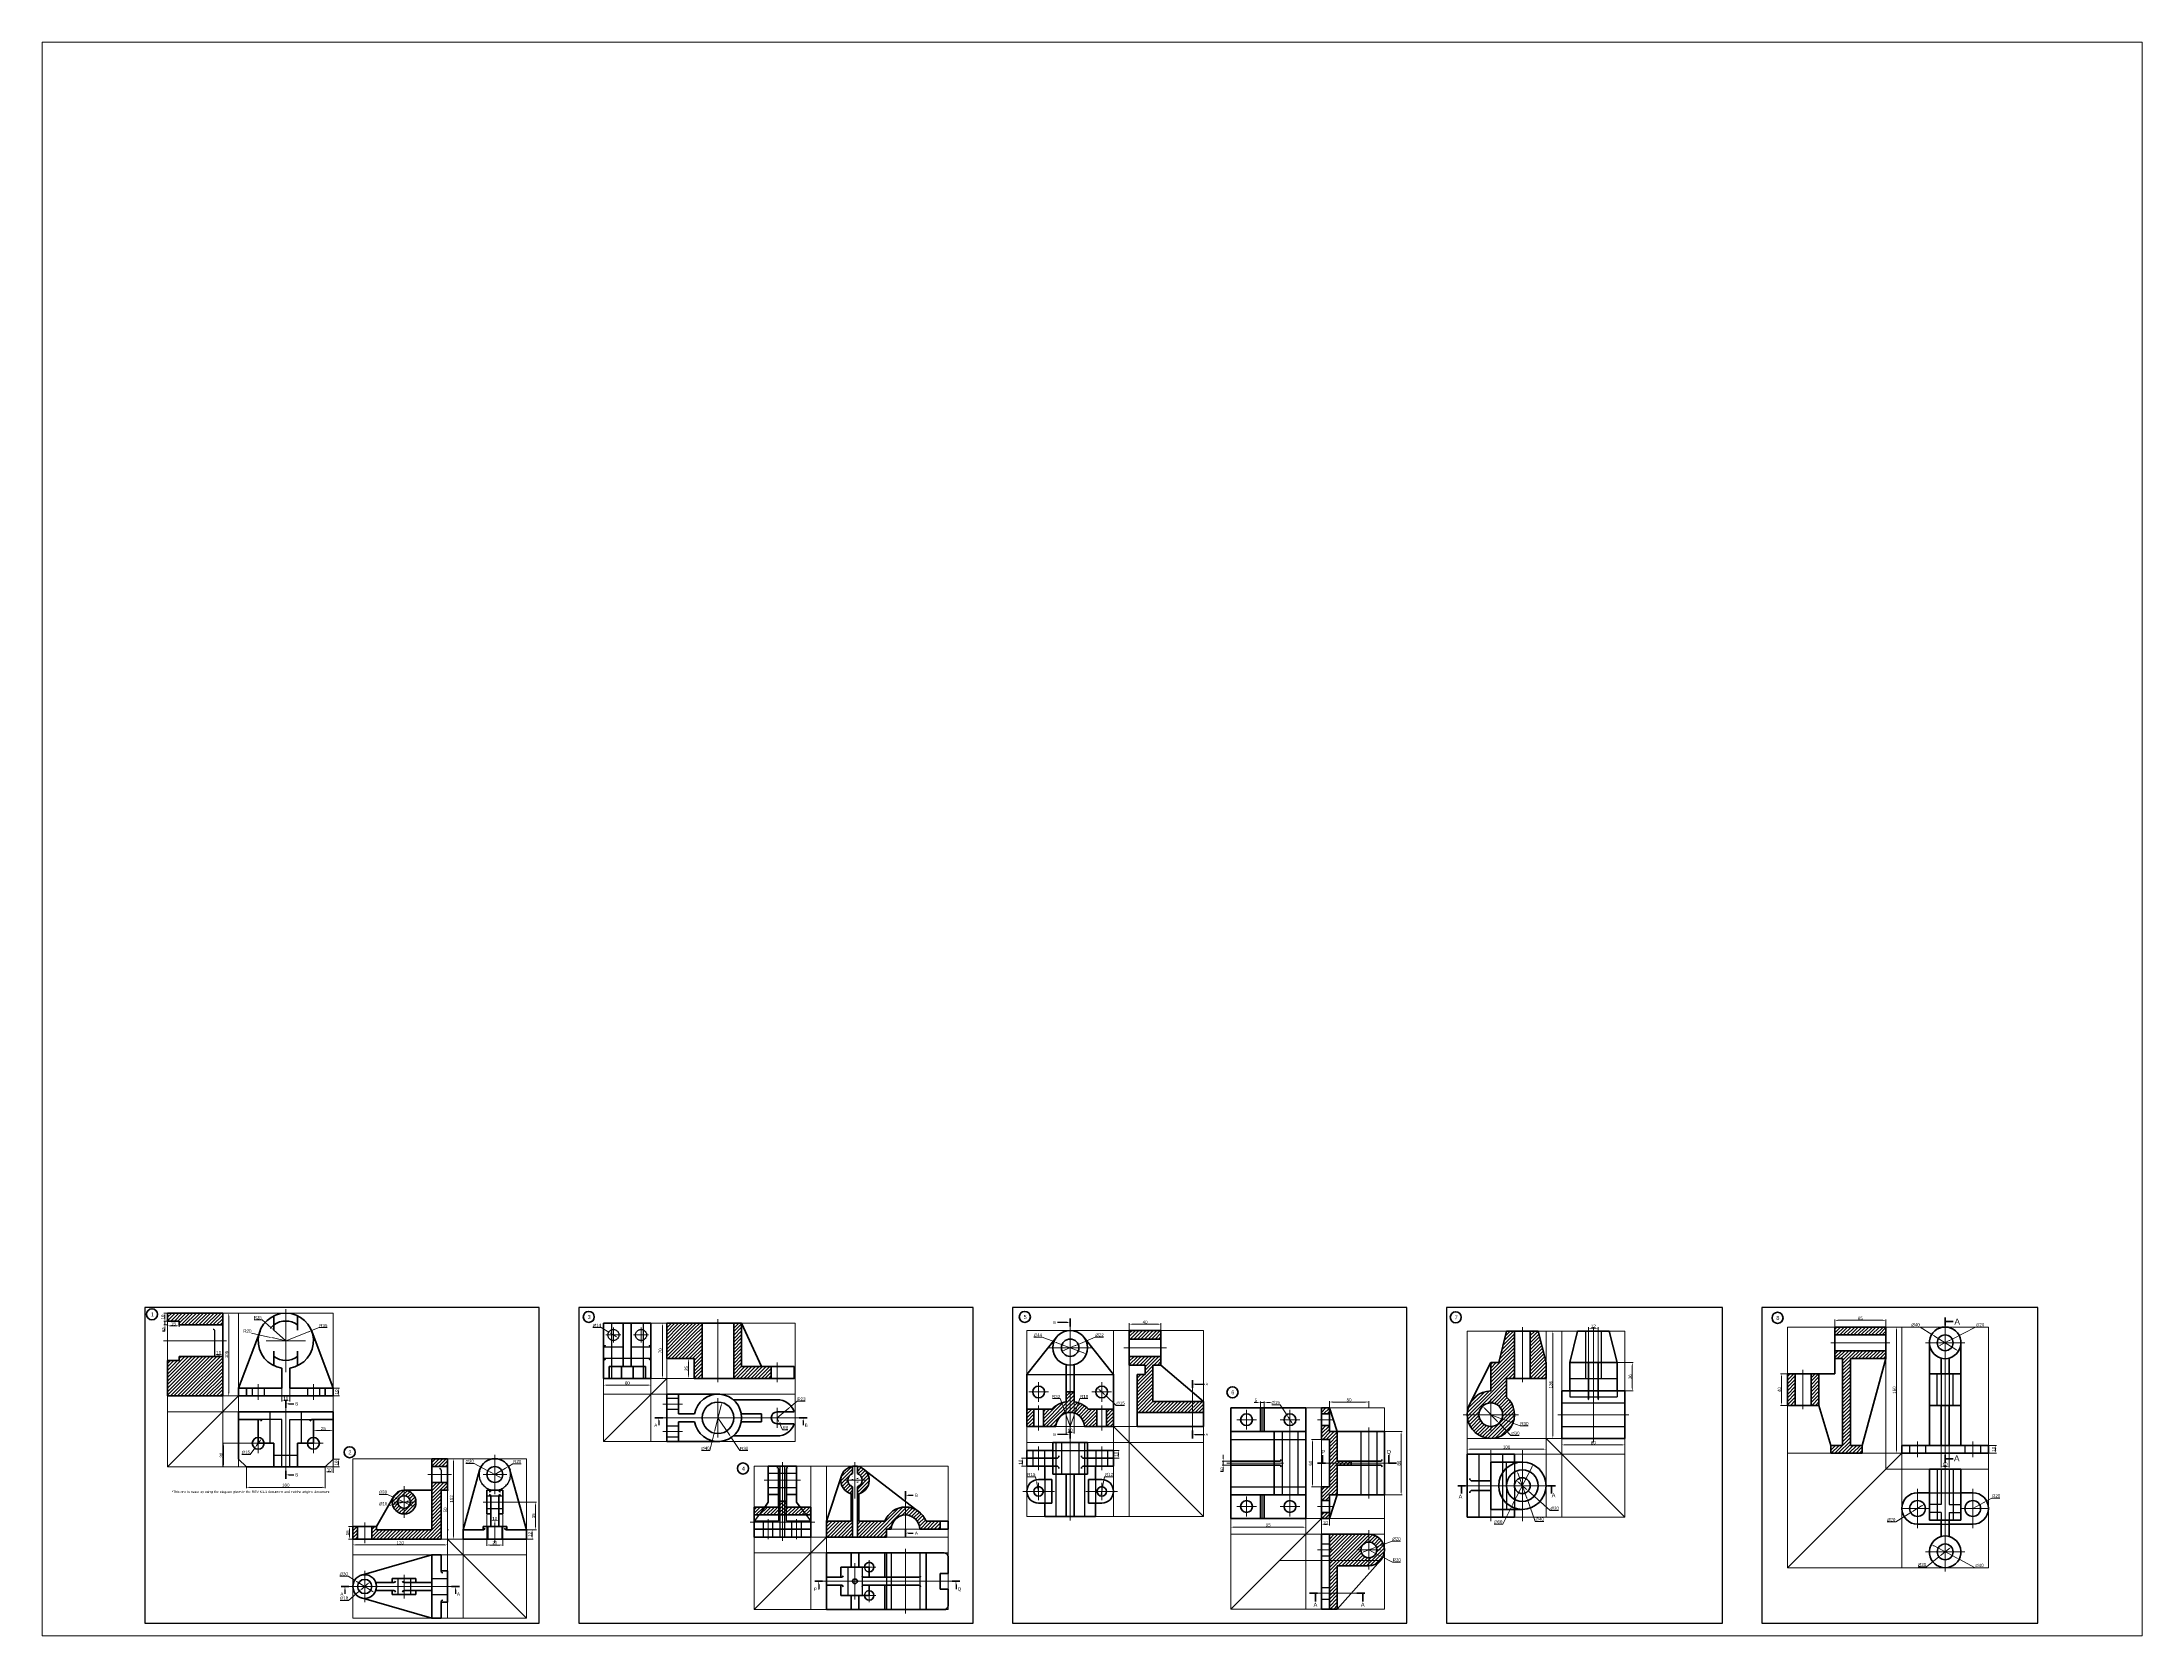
# Paper-space layout 'Layout1' of a CAD drawing. Header units: millimetres. Extents: x 26 to 231, y 20 to 176.
# The model-space entities are those that its viewports show. They can reach past a viewport. Long polylines and large blocks are cut down to what shows.
import ezdxf
from ezdxf import colors
from ezdxf.entities.mleader import LeaderData, LeaderLine
from ezdxf.math import Vec2, Vec3

# ---------------------------------------------------------------- set-up
doc = ezdxf.new("R2010")
doc.units = ezdxf.units.MM
doc.linetypes.add('CENTER2', pattern=[28.575, 19.05, -3.175, 3.175, -3.175])
doc.linetypes.add('DASHED2', pattern=[9.525, 6.35, -3.175])
for name, color, linetype, lineweight in [('Centre', 1, 'CENTER2', 20), ('Dim and Hatch', 6, 'Continuous', 20), ('Guide Line', 130, 'Continuous', 40), ('Hidden', 3, 'DASHED2', 30), ('Object', 2, 'Continuous', 40), ('Projection', 5, 'Continuous', 5)]:
    doc.layers.add(name, color=color, linetype=linetype, lineweight=lineweight)
doc.styles.get("Standard").update_dxf_attribs({"font": 'arial.ttf'})
doc.dimstyles.new('ISO-25', dxfattribs={"dimtxt": 4, "dimasz": 4, "dimexe": 1.25, "dimexo": 0.625, "dimtad": 1, "dimtoh": 1, "dimdec": 0, "dimtxsty": 'Standard', "dimcen": 2.5, "dimclrd": 256, "dimclre": 256, "dimclrt": 256, "dimadec": 0, "dimazin": 0, "dimtfac": 1, "dimtdec": 0, "dimtmove": 0, "dimatfit": 2, "dimfxl": 1, "dimlwd": -1, "dimlwe": -1, "dimarcsym": 0})
pattern_1 = [(45, (-6.2984, -121.6497), (-2.245064, 2.245064), [])]
pattern_2 = [(45, (-11.949, 0), (-2.245064, 2.245064), [])]
pattern_3 = [(45, (1067.9732, 70.8788), (-2.245064, 2.245064), [])]
pattern_4 = [(45, (1291.5818, -27.2835), (-2.245064, 2.245064), [])]

# ---------------------------------------------------------------- blocks, each defined once
blk = doc.blocks.new('*D1')
at = {"layer": 'Defpoints', "color": 0, "transparency": 16777216}
for p in [(98.6, 392.8), (98.6, 287.8), (106.2, 287.8)]:
    blk.add_point(p, dxfattribs=at)
at = {"layer": 'Dim and Hatch', "transparency": 16777216}
for p, q in [((99.3, 392.8), (107.4, 392.8)), ((106.2, 388.8), (106.2, 291.8)), ((99.3, 287.8), (107.4, 287.8))]:
    blk.add_line(p, q, dxfattribs=at)
for points in [[(105.5, 388.8), (106.9, 388.8), (106.2, 392.8)], [(105.5, 291.8), (106.9, 291.8), (106.2, 287.8)]]:
    blk.add_solid(points, dxfattribs=at)
at = {"layer": 'Dim and Hatch', "transparency": 16777216, "insert": (103.5, 340.3), "char_height": 4, "attachment_point": 5, "rotation": 90}
blk.add_mtext('105', dxfattribs=at)
blk = doc.blocks.new('*D2')
at = {"layer": 'Defpoints', "color": 0, "transparency": 16777216}
for p in [(178.6, 357.8), (211.2, 370.6)]:
    blk.add_point(p, dxfattribs=at)
at = {"layer": 'Dim and Hatch', "transparency": 16777216}
for p, q in [((211.2, 370.6), (220.8, 374.4)), ((220.8, 374.4), (231, 374.4)), ((178.6, 357.8), (207.5, 369.2))]:
    blk.add_line(p, q, dxfattribs=at)
blk.add_solid([(207.2, 369.8), (207.7, 368.5), (211.2, 370.6)], dxfattribs=at)
at = {"layer": 'Dim and Hatch', "transparency": 16777216, "insert": (226.2, 377.1), "char_height": 4, "attachment_point": 5}
blk.add_mtext('R35', dxfattribs=at)
blk = doc.blocks.new('*D3')
at = {"layer": 'Defpoints', "color": 0, "transparency": 16777216}
for p in [(159.9, 374.3), (178.6, 357.8)]:
    blk.add_point(p, dxfattribs=at)
at = {"layer": 'Dim and Hatch', "transparency": 16777216}
for p, q in [((148.5, 384.4), (138.3, 384.4)), ((159.9, 374.3), (148.5, 384.4)), ((178.6, 357.8), (162.9, 371.7))]:
    blk.add_line(p, q, dxfattribs=at)
blk.add_arc((178.6, 357.8), 25, 128.3023, 141.3586, dxfattribs=at)
blk.add_solid([(163.3, 372.2), (162.5, 371.2), (159.9, 374.3)], dxfattribs=at)
at = {"layer": 'Dim and Hatch', "transparency": 16777216, "insert": (143.1, 387.1), "char_height": 4, "attachment_point": 5}
blk.add_mtext('R25', dxfattribs=at)
blk = doc.blocks.new('*D4')
at = {"layer": 'Defpoints', "color": 0, "transparency": 16777216}
for p in [(159.1, 362.1), (178.6, 357.8)]:
    blk.add_point(p, dxfattribs=at)
at = {"layer": 'Dim and Hatch', "transparency": 16777216}
for p, q in [((159.1, 362.1), (135.3, 367.4)), ((178.6, 357.8), (163, 361.3))]:
    blk.add_line(p, q, dxfattribs=at)
blk.add_solid([(163.2, 361.9), (162.9, 360.6), (159.1, 362.1)], dxfattribs=at)
at = {"layer": 'Dim and Hatch', "transparency": 16777216, "insert": (129.9, 370.1), "char_height": 4, "attachment_point": 5}
blk.add_mtext('R20', dxfattribs=at)
blk = doc.blocks.new('*D5')
at = {"layer": 'Defpoints', "color": 0, "transparency": 16777216}
for p in [(238.6, 297.8), (238.6, 287.8), (245.5, 287.8)]:
    blk.add_point(p, dxfattribs=at)
at = {"layer": 'Dim and Hatch', "transparency": 16777216}
for p, q in [((239.3, 297.8), (246.8, 297.8)), ((245.5, 293.8), (245.5, 291.8)), ((239.3, 287.8), (246.8, 287.8))]:
    blk.add_line(p, q, dxfattribs=at)
for points in [[(244.9, 293.8), (246.2, 293.8), (245.5, 297.8)], [(244.9, 291.8), (246.2, 291.8), (245.5, 287.8)]]:
    blk.add_solid(points, dxfattribs=at)
at = {"layer": 'Dim and Hatch', "transparency": 16777216, "insert": (242.9, 292.8), "char_height": 4, "attachment_point": 5, "rotation": 90}
blk.add_mtext('10', dxfattribs=at)
blk = doc.blocks.new('*D6')
at = {"layer": 'Defpoints', "color": 0, "transparency": 16777216}
for p in [(238.6, 207.8), (238.6, 197.8), (245.3, 197.8)]:
    blk.add_point(p, dxfattribs=at)
at = {"layer": 'Dim and Hatch', "transparency": 16777216}
for p, q in [((239.3, 207.8), (246.6, 207.8)), ((239.3, 197.8), (246.6, 197.8)), ((245.3, 203.8), (245.3, 201.8))]:
    blk.add_line(p, q, dxfattribs=at)
for points in [[(244.6, 203.8), (246, 203.8), (245.3, 207.8)], [(244.6, 201.8), (246, 201.8), (245.3, 197.8)]]:
    blk.add_solid(points, dxfattribs=at)
at = {"layer": 'Dim and Hatch', "transparency": 16777216, "insert": (242.6, 202.8), "char_height": 4, "attachment_point": 5, "rotation": 90}
blk.add_mtext('10', dxfattribs=at)
blk = doc.blocks.new('*D7')
at = {"layer": 'Defpoints', "color": 0, "transparency": 16777216}
for p in [(228.6, 197.8), (238.6, 197.8), (238.6, 191.5)]:
    blk.add_point(p, dxfattribs=at)
at = {"layer": 'Dim and Hatch', "transparency": 16777216}
for p, q in [((228.6, 197.1), (228.6, 190.3)), ((232.6, 191.5), (234.6, 191.5)), ((238.6, 197.1), (238.6, 190.3))]:
    blk.add_line(p, q, dxfattribs=at)
for points in [[(232.6, 192.2), (232.6, 190.9), (228.6, 191.5)], [(234.6, 192.2), (234.6, 190.9), (238.6, 191.5)]]:
    blk.add_solid(points, dxfattribs=at)
at = {"layer": 'Dim and Hatch', "transparency": 16777216, "insert": (233.6, 194.2), "char_height": 4, "attachment_point": 5}
blk.add_mtext('10', dxfattribs=at)
blk = doc.blocks.new('*D8')
at = {"layer": 'Defpoints', "color": 0, "transparency": 16777216}
for p in [(139.3, 221.7), (148, 233.9)]:
    blk.add_point(p, dxfattribs=at)
at = {"layer": 'Dim and Hatch', "transparency": 16777216}
for p, q in [((133.5, 213.7), (122.8, 213.7)), ((139.3, 221.7), (133.5, 213.7)), ((145.7, 230.6), (141.6, 224.9))]:
    blk.add_line(p, q, dxfattribs=at)
for points in [[(141, 225.3), (142.1, 224.5), (139.3, 221.7)], [(145.1, 231), (146.2, 230.2), (148, 233.9)]]:
    blk.add_solid(points, dxfattribs=at)
at = {"layer": 'Dim and Hatch', "transparency": 16777216, "insert": (127.9, 216.4), "char_height": 4, "attachment_point": 5}
blk.add_mtext('∅15', dxfattribs=at)
blk = doc.blocks.new('*D9')
at = {"layer": 'Defpoints', "color": 0, "transparency": 16777216}
for p in [(173.6, 297.8), (183.6, 297.8), (183.6, 282)]:
    blk.add_point(p, dxfattribs=at)
at = {"layer": 'Dim and Hatch', "transparency": 16777216}
for p, q in [((173.6, 297.1), (173.6, 280.8)), ((183.6, 297.1), (183.6, 280.8)), ((177.6, 282), (179.6, 282))]:
    blk.add_line(p, q, dxfattribs=at)
for points in [[(177.6, 282.7), (177.6, 281.4), (173.6, 282)], [(179.6, 282.7), (179.6, 281.4), (183.6, 282)]]:
    blk.add_solid(points, dxfattribs=at)
at = {"layer": 'Dim and Hatch', "transparency": 16777216, "insert": (178.6, 284.7), "char_height": 4, "attachment_point": 5}
blk.add_mtext('10', dxfattribs=at)
blk = doc.blocks.new('*D10')
at = {"layer": 'Defpoints', "color": 0, "transparency": 16777216}
for p in [(88.6, 337.8), (98.6, 340.1), (98.6, 337.8)]:
    blk.add_point(p, dxfattribs=at)
at = {"layer": 'Dim and Hatch', "transparency": 16777216}
for p, q in [((88.6, 338.4), (88.6, 341.3)), ((92.6, 340.1), (94.6, 340.1)), ((98.6, 338.4), (98.6, 341.3))]:
    blk.add_line(p, q, dxfattribs=at)
for points in [[(92.6, 340.7), (92.6, 339.4), (88.6, 340.1)], [(94.6, 340.7), (94.6, 339.4), (98.6, 340.1)]]:
    blk.add_solid(points, dxfattribs=at)
at = {"layer": 'Dim and Hatch', "transparency": 16777216, "insert": (93.6, 342.7), "char_height": 4, "attachment_point": 5}
blk.add_mtext('10', dxfattribs=at)
blk = doc.blocks.new('*D11')
at = {"layer": 'Defpoints', "color": 0, "transparency": 16777216}
for p in [(28.6, 382.8), (28.6, 376.7), (43.6, 382.8)]:
    blk.add_point(p, dxfattribs=at)
at = {"layer": 'Dim and Hatch', "transparency": 16777216}
for p, q in [((28.6, 382.1), (28.6, 375.4)), ((39.6, 376.7), (32.6, 376.7)), ((43.6, 382.1), (43.6, 375.4))]:
    blk.add_line(p, q, dxfattribs=at)
for points in [[(32.6, 377.3), (32.6, 376), (28.6, 376.7)], [(39.6, 377.3), (39.6, 376), (43.6, 376.7)]]:
    blk.add_solid(points, dxfattribs=at)
at = {"layer": 'Dim and Hatch', "transparency": 16777216, "insert": (36.1, 379.3), "char_height": 4, "attachment_point": 5}
blk.add_mtext('15', dxfattribs=at)
blk = doc.blocks.new('*D12')
at = {"layer": 'Defpoints', "color": 0, "transparency": 16777216}
for p in [(25.4, 382.8), (28.6, 392.8), (28.6, 382.8)]:
    blk.add_point(p, dxfattribs=at)
at = {"layer": 'Dim and Hatch', "transparency": 16777216}
for p, q in [((28, 392.8), (24.1, 392.8)), ((28, 382.8), (24.1, 382.8)), ((25.4, 388.8), (25.4, 386.8))]:
    blk.add_line(p, q, dxfattribs=at)
for points in [[(24.7, 388.8), (26, 388.8), (25.4, 392.8)], [(24.7, 386.8), (26, 386.8), (25.4, 382.8)]]:
    blk.add_solid(points, dxfattribs=at)
at = {"layer": 'Dim and Hatch', "transparency": 16777216, "insert": (22.7, 387.8), "char_height": 4, "attachment_point": 5, "rotation": 90}
blk.add_mtext('10', dxfattribs=at)
blk = doc.blocks.new('*D13')
at = {"layer": 'Defpoints', "color": 0, "transparency": 16777216}
for p in [(25.4, 377.8), (28.6, 382.8), (28.6, 377.8)]:
    blk.add_point(p, dxfattribs=at)
at = {"layer": 'Dim and Hatch', "transparency": 16777216}
for p, q in [((28, 382.8), (24.1, 382.8)), ((28, 377.8), (24.1, 377.8)), ((25.4, 386.8), (25.4, 390.8)), ((25.4, 382.8), (25.4, 377.8)), ((25.4, 373.8), (25.4, 369.8)), ((25.4, 369.8), (22.1, 369.8))]:
    blk.add_line(p, q, dxfattribs=at)
for points in [[(24.7, 386.8), (26, 386.8), (25.4, 382.8)], [(24.7, 373.8), (26, 373.8), (25.4, 377.8)]]:
    blk.add_solid(points, dxfattribs=at)
at = {"layer": 'Dim and Hatch', "transparency": 16777216, "insert": (23.4, 372.4), "char_height": 4, "attachment_point": 5}
blk.add_mtext('5', dxfattribs=at)
blk = doc.blocks.new('*D14')
at = {"layer": 'Defpoints', "color": 0, "transparency": 16777216}
for p in [(128.6, 197.8), (228.6, 197.8), (228.6, 172)]:
    blk.add_point(p, dxfattribs=at)
at = {"layer": 'Dim and Hatch', "transparency": 16777216}
for p, q in [((128.6, 197.1), (128.6, 170.8)), ((228.6, 197.1), (228.6, 170.8)), ((132.6, 172), (224.6, 172))]:
    blk.add_line(p, q, dxfattribs=at)
for points in [[(132.6, 172.7), (132.6, 171.3), (128.6, 172)], [(224.6, 172.7), (224.6, 171.3), (228.6, 172)]]:
    blk.add_solid(points, dxfattribs=at)
at = {"layer": 'Dim and Hatch', "transparency": 16777216, "insert": (178.6, 174.7), "char_height": 4, "attachment_point": 5}
blk.add_mtext('100', dxfattribs=at)
blk = doc.blocks.new('*D15')
at = {"layer": 'Defpoints', "color": 0, "transparency": 16777216}
for p in [(143.6, 227.8), (99.6, 197.8), (128.6, 197.8)]:
    blk.add_point(p, dxfattribs=at)
at = {"layer": 'Dim and Hatch', "transparency": 16777216}
for p, q in [((143, 227.8), (98.3, 227.8)), ((99.6, 223.8), (99.6, 201.8)), ((128, 197.8), (98.3, 197.8))]:
    blk.add_line(p, q, dxfattribs=at)
for points in [[(98.9, 223.8), (100.3, 223.8), (99.6, 227.8)], [(98.9, 201.8), (100.3, 201.8), (99.6, 197.8)]]:
    blk.add_solid(points, dxfattribs=at)
at = {"layer": 'Dim and Hatch', "transparency": 16777216, "insert": (96.9, 212.8), "char_height": 4, "attachment_point": 5, "rotation": 90}
blk.add_mtext('30', dxfattribs=at)
blk = doc.blocks.new('*D16')
at = {"layer": 'Defpoints', "color": 0, "transparency": 16777216}
for p in [(238.6, 243.9), (213.6, 227.8), (238.6, 232.8)]:
    blk.add_point(p, dxfattribs=at)
at = {"layer": 'Dim and Hatch', "transparency": 16777216}
for p, q in [((213.6, 228.4), (213.6, 245.1)), ((217.6, 243.9), (234.6, 243.9)), ((238.6, 233.4), (238.6, 245.1))]:
    blk.add_line(p, q, dxfattribs=at)
for points in [[(217.6, 244.5), (217.6, 243.2), (213.6, 243.9)], [(234.6, 244.5), (234.6, 243.2), (238.6, 243.9)]]:
    blk.add_solid(points, dxfattribs=at)
at = {"layer": 'Dim and Hatch', "transparency": 16777216, "insert": (226.1, 246.5), "char_height": 4, "attachment_point": 5}
blk.add_mtext('25', dxfattribs=at)
blk = doc.blocks.new('*D17')
at = {"layer": 'Defpoints', "color": 0, "transparency": 16777216}
for p in [(443.6, 188.3), (460.8, 198.5)]:
    blk.add_point(p, dxfattribs=at)
at = {"layer": 'Dim and Hatch', "transparency": 16777216}
for p, q in [((443.6, 188.3), (457.3, 196.5)), ((460.8, 198.5), (466.6, 202)), ((466.6, 202), (476.8, 202))]:
    blk.add_line(p, q, dxfattribs=at)
blk.add_solid([(457, 197.1), (457.7, 195.9), (460.8, 198.5)], dxfattribs=at)
at = {"layer": 'Dim and Hatch', "transparency": 16777216, "insert": (472, 204.7), "char_height": 4, "attachment_point": 5}
blk.add_mtext('R20', dxfattribs=at)
blk = doc.blocks.new('*D18')
at = {"layer": 'Defpoints', "color": 0, "transparency": 16777216}
for p in [(434.7, 193), (452.4, 183.7)]:
    blk.add_point(p, dxfattribs=at)
at = {"layer": 'Dim and Hatch', "transparency": 16777216}
for p, q in [((417.4, 202.1), (406.7, 202.1)), ((434.7, 193), (417.4, 202.1)), ((448.9, 185.5), (438.2, 191.1))]:
    blk.add_line(p, q, dxfattribs=at)
for points in [[(438.6, 191.7), (437.9, 190.5), (434.7, 193)], [(449.2, 186.1), (448.5, 184.9), (452.4, 183.7)]]:
    blk.add_solid(points, dxfattribs=at)
at = {"layer": 'Dim and Hatch', "transparency": 16777216, "insert": (411.8, 204.9), "char_height": 4, "attachment_point": 5}
blk.add_mtext('∅20', dxfattribs=at)
blk = doc.blocks.new('*D19')
at = {"layer": 'Defpoints', "color": 0, "transparency": 16777216}
for p in [(314.9, 159.6), (342.2, 147)]:
    blk.add_point(p, dxfattribs=at)
at = {"layer": 'Dim and Hatch', "transparency": 16777216}
for p, q in [((307.5, 163.1), (296.8, 163.1)), ((314.9, 159.6), (307.5, 163.1)), ((338.5, 148.7), (318.6, 158))]:
    blk.add_line(p, q, dxfattribs=at)
for points in [[(318.8, 158.6), (318.3, 157.3), (314.9, 159.6)], [(338.8, 149.3), (338.3, 148.1), (342.2, 147)]]:
    blk.add_solid(points, dxfattribs=at)
at = {"layer": 'Dim and Hatch', "transparency": 16777216, "insert": (301.8, 165.9), "char_height": 4, "attachment_point": 5}
blk.add_mtext('∅30', dxfattribs=at)
blk = doc.blocks.new('*D20')
at = {"layer": 'Defpoints', "color": 0, "transparency": 16777216}
for p in [(320.8, 151.5), (336.3, 155.2)]:
    blk.add_point(p, dxfattribs=at)
at = {"layer": 'Dim and Hatch', "transparency": 16777216}
for p, q in [((320.8, 151.5), (307.8, 148.5)), ((332.4, 154.2), (324.7, 152.4))]:
    blk.add_line(p, q, dxfattribs=at)
for points in [[(324.5, 153.1), (324.8, 151.8), (320.8, 151.5)], [(332.3, 154.9), (332.6, 153.6), (336.3, 155.2)]]:
    blk.add_solid(points, dxfattribs=at)
at = {"layer": 'Dim and Hatch', "transparency": 16777216, "insert": (302.1, 151.2), "char_height": 4, "attachment_point": 5}
blk.add_mtext('∅16', dxfattribs=at)
blk = doc.blocks.new('*D21')
at = {"layer": 'Defpoints', "color": 0, "transparency": 16777216}
for p in [(265.8, 54.3), (291.3, 38.4)]:
    blk.add_point(p, dxfattribs=at)
at = {"layer": 'Dim and Hatch', "transparency": 16777216}
for p, q in [((257.8, 59.3), (247.1, 59.3)), ((265.8, 54.3), (257.8, 59.3)), ((287.9, 40.5), (269.2, 52.2))]:
    blk.add_line(p, q, dxfattribs=at)
for points in [[(269.6, 52.7), (268.9, 51.6), (265.8, 54.3)], [(288.2, 41.1), (287.5, 39.9), (291.3, 38.4)]]:
    blk.add_solid(points, dxfattribs=at)
at = {"layer": 'Dim and Hatch', "transparency": 16777216, "insert": (252.1, 62.1), "char_height": 4, "attachment_point": 5}
blk.add_mtext('∅30', dxfattribs=at)
blk = doc.blocks.new('*D22')
at = {"layer": 'Defpoints', "color": 0, "transparency": 16777216}
for p in [(271.7, 40.5), (285.4, 52.2)]:
    blk.add_point(p, dxfattribs=at)
at = {"layer": 'Dim and Hatch', "transparency": 16777216}
for p, q in [((258.1, 28.8), (247.4, 28.8)), ((271.7, 40.5), (258.1, 28.8)), ((282.3, 49.6), (274.8, 43.1))]:
    blk.add_line(p, q, dxfattribs=at)
for points in [[(274.3, 43.6), (275.2, 42.6), (271.7, 40.5)], [(281.9, 50.1), (282.8, 49.1), (285.4, 52.2)]]:
    blk.add_solid(points, dxfattribs=at)
at = {"layer": 'Dim and Hatch', "transparency": 16777216, "insert": (252.4, 31.6), "char_height": 4, "attachment_point": 5}
blk.add_mtext('∅18', dxfattribs=at)
blk = doc.blocks.new('*D23')
at = {"layer": 'Defpoints', "color": 0, "transparency": 16777216}
for p in [(483.6, 118.3), (483.6, 106.3), (490.9, 106.3)]:
    blk.add_point(p, dxfattribs=at)
at = {"layer": 'Dim and Hatch', "transparency": 16777216}
for p, q in [((484.2, 118.3), (492.1, 118.3)), ((490.9, 114.3), (490.9, 110.3)), ((484.2, 106.3), (492.1, 106.3))]:
    blk.add_line(p, q, dxfattribs=at)
for points in [[(490.2, 114.3), (491.5, 114.3), (490.9, 118.3)], [(490.2, 110.3), (491.5, 110.3), (490.9, 106.3)]]:
    blk.add_solid(points, dxfattribs=at)
at = {"layer": 'Dim and Hatch', "transparency": 16777216, "insert": (488.2, 112.3), "char_height": 4, "attachment_point": 5, "rotation": 90}
blk.add_mtext('12', dxfattribs=at)
blk = doc.blocks.new('*D24')
at = {"layer": 'Defpoints', "color": 0, "transparency": 16777216}
for p in [(263.6, 122.3), (259.5, 106.3), (263.6, 106.3)]:
    blk.add_point(p, dxfattribs=at)
at = {"layer": 'Dim and Hatch', "transparency": 16777216}
for p, q in [((262.9, 122.3), (258.2, 122.3)), ((259.5, 118.3), (259.5, 110.3)), ((262.9, 106.3), (258.2, 106.3))]:
    blk.add_line(p, q, dxfattribs=at)
for points in [[(258.8, 118.3), (260.1, 118.3), (259.5, 122.3)], [(258.8, 110.3), (260.1, 110.3), (259.5, 106.3)]]:
    blk.add_solid(points, dxfattribs=at)
at = {"layer": 'Dim and Hatch', "transparency": 16777216, "insert": (256.8, 114.3), "char_height": 4, "attachment_point": 5, "rotation": 90}
blk.add_mtext('16', dxfattribs=at)
blk = doc.blocks.new('*D25')
at = {"layer": 'Defpoints', "color": 0, "transparency": 16777216}
for p in [(263.6, 106.3), (263.6, 99), (383.6, 106.3)]:
    blk.add_point(p, dxfattribs=at)
at = {"layer": 'Dim and Hatch', "transparency": 16777216}
for p, q in [((263.6, 105.7), (263.6, 97.8)), ((379.6, 99), (267.6, 99)), ((383.6, 105.7), (383.6, 97.8))]:
    blk.add_line(p, q, dxfattribs=at)
for points in [[(267.6, 99.7), (267.6, 98.4), (263.6, 99)], [(379.6, 99.7), (379.6, 98.4), (383.6, 99)]]:
    blk.add_solid(points, dxfattribs=at)
at = {"layer": 'Dim and Hatch', "transparency": 16777216, "insert": (323.6, 101.7), "char_height": 4, "attachment_point": 5}
blk.add_mtext('120', dxfattribs=at)
blk = doc.blocks.new('*D26')
at = {"layer": 'Defpoints', "color": 0, "transparency": 16777216}
for p in [(383.6, 208.3), (383.6, 106.3), (391.3, 106.3)]:
    blk.add_point(p, dxfattribs=at)
at = {"layer": 'Dim and Hatch', "transparency": 16777216}
for p, q in [((384.2, 208.3), (392.5, 208.3)), ((391.3, 204.3), (391.3, 110.3)), ((384.2, 106.3), (392.5, 106.3))]:
    blk.add_line(p, q, dxfattribs=at)
for points in [[(390.6, 204.3), (391.9, 204.3), (391.3, 208.3)], [(390.6, 110.3), (391.9, 110.3), (391.3, 106.3)]]:
    blk.add_solid(points, dxfattribs=at)
at = {"layer": 'Dim and Hatch', "transparency": 16777216, "insert": (388.6, 157.3), "char_height": 4, "attachment_point": 5, "rotation": 90}
blk.add_mtext('102', dxfattribs=at)
blk = doc.blocks.new('*D27')
at = {"layer": 'Defpoints', "color": 0, "transparency": 16777216}
for p in [(438.6, 138.3), (448.6, 138.3), (448.6, 129.7)]:
    blk.add_point(p, dxfattribs=at)
at = {"layer": 'Dim and Hatch', "transparency": 16777216}
for p, q in [((438.6, 137.7), (438.6, 128.5)), ((448.6, 137.7), (448.6, 128.5)), ((442.6, 129.7), (444.6, 129.7))]:
    blk.add_line(p, q, dxfattribs=at)
for points in [[(442.6, 130.4), (442.6, 129.1), (438.6, 129.7)], [(444.6, 130.4), (444.6, 129.1), (448.6, 129.7)]]:
    blk.add_solid(points, dxfattribs=at)
at = {"layer": 'Dim and Hatch', "transparency": 16777216, "insert": (443.6, 132.4), "char_height": 4, "attachment_point": 5}
blk.add_mtext('10', dxfattribs=at)
blk = doc.blocks.new('*D28')
at = {"layer": 'Defpoints', "color": 0, "transparency": 16777216}
for p in [(433.6, 138.3), (453.6, 138.3), (453.6, 98.9)]:
    blk.add_point(p, dxfattribs=at)
at = {"layer": 'Dim and Hatch', "transparency": 16777216}
for p, q in [((433.6, 137.7), (433.6, 97.7)), ((453.6, 137.7), (453.6, 97.7)), ((437.6, 98.9), (449.6, 98.9))]:
    blk.add_line(p, q, dxfattribs=at)
for points in [[(437.6, 99.6), (437.6, 98.2), (433.6, 98.9)], [(449.6, 99.6), (449.6, 98.2), (453.6, 98.9)]]:
    blk.add_solid(points, dxfattribs=at)
at = {"layer": 'Dim and Hatch', "transparency": 16777216, "insert": (443.6, 101.6), "char_height": 4, "attachment_point": 5}
blk.add_mtext('20', dxfattribs=at)
blk = doc.blocks.new('*D29')
at = {"layer": 'Defpoints', "color": 0, "transparency": 16777216}
for p in [(383.6, 168.3), (383.6, 118.3), (383.6, 118.3)]:
    blk.add_point(p, dxfattribs=at)
at = {"layer": 'Dim and Hatch', "transparency": 16777216}
for p, q in [((383.6, 164.3), (383.6, 122.3)), ((384.2, 168.3), (384.8, 168.3)), ((384.2, 118.3), (384.8, 118.3))]:
    blk.add_line(p, q, dxfattribs=at)
for points in [[(382.9, 164.3), (384.2, 164.3), (383.6, 168.3)], [(382.9, 122.3), (384.2, 122.3), (383.6, 118.3)]]:
    blk.add_solid(points, dxfattribs=at)
at = {"layer": 'Dim and Hatch', "transparency": 16777216, "insert": (380.9, 143.3), "char_height": 4, "attachment_point": 5, "rotation": 90}
blk.add_mtext('50', dxfattribs=at)
blk = doc.blocks.new('*D30')
at = {"layer": 'Defpoints', "color": 0, "transparency": 16777216}
for p in [(453.6, 153.3), (458, 118.3), (495.3, 118.3)]:
    blk.add_point(p, dxfattribs=at)
at = {"layer": 'Dim and Hatch', "transparency": 16777216}
for p, q in [((454.2, 153.3), (496.5, 153.3)), ((495.3, 149.3), (495.3, 122.3)), ((458.6, 118.3), (496.5, 118.3))]:
    blk.add_line(p, q, dxfattribs=at)
for points in [[(494.6, 149.3), (495.9, 149.3), (495.3, 153.3)], [(494.6, 122.3), (495.9, 122.3), (495.3, 118.3)]]:
    blk.add_solid(points, dxfattribs=at)
at = {"layer": 'Dim and Hatch', "transparency": 16777216, "insert": (492.6, 135.8), "char_height": 4, "attachment_point": 5, "rotation": 90}
blk.add_mtext('35', dxfattribs=at)
blk = doc.blocks.new('*D31')
at = {"layer": 'Defpoints', "color": 0, "transparency": 16777216}
for p in [(661.5, 380.1), (656.2, 310.1), (661.5, 310.1)]:
    blk.add_point(p, dxfattribs=at)
at = {"layer": 'Dim and Hatch', "transparency": 16777216}
for p, q in [((660.9, 380.1), (654.9, 380.1)), ((656.2, 376.1), (656.2, 314.1)), ((660.9, 310.1), (654.9, 310.1))]:
    blk.add_line(p, q, dxfattribs=at)
for points in [[(655.5, 376.1), (656.8, 376.1), (656.2, 380.1)], [(655.5, 314.1), (656.8, 314.1), (656.2, 310.1)]]:
    blk.add_solid(points, dxfattribs=at)
at = {"layer": 'Dim and Hatch', "transparency": 16777216, "insert": (653.5, 345.1), "char_height": 4, "attachment_point": 5, "rotation": 90}
blk.add_mtext('70', dxfattribs=at)
blk = doc.blocks.new('*D32')
at = {"layer": 'Defpoints', "color": 0, "transparency": 16777216}
for p in [(581.5, 310.1), (641.5, 310.1), (641.5, 301.6)]:
    blk.add_point(p, dxfattribs=at)
at = {"layer": 'Dim and Hatch', "transparency": 16777216}
for p, q in [((581.5, 309.5), (581.5, 300.3)), ((585.5, 301.6), (637.5, 301.6)), ((641.5, 309.5), (641.5, 300.3))]:
    blk.add_line(p, q, dxfattribs=at)
for points in [[(585.5, 302.2), (585.5, 300.9), (581.5, 301.6)], [(637.5, 302.2), (637.5, 300.9), (641.5, 301.6)]]:
    blk.add_solid(points, dxfattribs=at)
at = {"layer": 'Dim and Hatch', "transparency": 16777216, "insert": (611.5, 304.2), "char_height": 4, "attachment_point": 5}
blk.add_mtext('60', dxfattribs=at)
blk = doc.blocks.new('*D33')
at = {"layer": 'Defpoints', "color": 0, "transparency": 16777216}
for p in [(726.5, 260.1), (743.2, 235.2)]:
    blk.add_point(p, dxfattribs=at)
at = {"layer": 'Dim and Hatch', "transparency": 16777216}
for p, q in [((726.5, 260.1), (741, 238.5)), ((743.2, 235.2), (754.3, 218.6)), ((754.3, 218.6), (764.4, 218.6))]:
    blk.add_line(p, q, dxfattribs=at)
blk.add_solid([(741.5, 238.9), (740.4, 238.1), (743.2, 235.2)], dxfattribs=at)
at = {"layer": 'Dim and Hatch', "transparency": 16777216, "insert": (759.7, 221.3), "char_height": 4, "attachment_point": 5}
blk.add_mtext('R30', dxfattribs=at)
blk = doc.blocks.new('*D34')
at = {"layer": 'Defpoints', "color": 0, "transparency": 16777216}
for p in [(731.4, 279.5), (721.7, 240.7)]:
    blk.add_point(p, dxfattribs=at)
at = {"layer": 'Dim and Hatch', "transparency": 16777216}
for p, q in [((730.4, 275.6), (722.6, 244.6)), ((721.7, 240.7), (716.2, 218.6)), ((716.2, 218.6), (705.5, 218.6))]:
    blk.add_line(p, q, dxfattribs=at)
for points in [[(729.8, 275.8), (731, 275.5), (731.4, 279.5)], [(722, 244.8), (723.3, 244.4), (721.7, 240.7)]]:
    blk.add_solid(points, dxfattribs=at)
at = {"layer": 'Dim and Hatch', "transparency": 16777216, "insert": (710.5, 221.4), "char_height": 4, "attachment_point": 5}
blk.add_mtext('∅40', dxfattribs=at)
blk = doc.blocks.new('*D35')
at = {"layer": 'Defpoints', "color": 0, "transparency": 16777216}
for p in [(801.5, 260.1), (804.5, 253.2)]:
    blk.add_point(p, dxfattribs=at)
at = {"layer": 'Dim and Hatch', "transparency": 16777216}
for p, q in [((801.5, 260.1), (802.9, 256.9)), ((804.5, 253.2), (808.1, 244.7)), ((808.1, 244.7), (815.2, 244.7))]:
    blk.add_line(p, q, dxfattribs=at)
blk.add_arc((801.5, 260.1), 7.5, 274.7746, 302.7813, dxfattribs=at)
blk.add_solid([(803.5, 257.2), (802.3, 256.6), (804.5, 253.2)], dxfattribs=at)
at = {"layer": 'Dim and Hatch', "transparency": 16777216, "insert": (812, 247.4), "char_height": 4, "attachment_point": 5}
blk.add_mtext('R8', dxfattribs=at)
blk = doc.blocks.new('*D36')
at = {"layer": 'Defpoints', "color": 0, "transparency": 16777216}
for p in [(819.2, 274.8), (801.5, 260.1)]:
    blk.add_point(p, dxfattribs=at)
at = {"layer": 'Dim and Hatch', "transparency": 16777216}
for p, q in [((801.5, 260.1), (816.2, 272.2)), ((819.2, 274.8), (827, 281.2)), ((827, 281.2), (837.2, 281.2))]:
    blk.add_line(p, q, dxfattribs=at)
blk.add_solid([(815.7, 272.8), (816.6, 271.7), (819.2, 274.8)], dxfattribs=at)
at = {"layer": 'Dim and Hatch', "transparency": 16777216, "insert": (832.4, 283.9), "char_height": 4, "attachment_point": 5}
blk.add_mtext('R23', dxfattribs=at)
blk = doc.blocks.new('*D37')
at = {"layer": 'Defpoints', "color": 0, "transparency": 16777216}
for p in [(588, 368.7), (600, 361.5)]:
    blk.add_point(p, dxfattribs=at)
at = {"layer": 'Dim and Hatch', "transparency": 16777216}
for p, q in [((578.6, 374.4), (567.9, 374.4)), ((588, 368.7), (578.6, 374.4)), ((596.6, 363.6), (591.5, 366.7))]:
    blk.add_line(p, q, dxfattribs=at)
for points in [[(591.8, 367.2), (591.1, 366.1), (588, 368.7)], [(596.9, 364.1), (596.2, 363), (600, 361.5)]]:
    blk.add_solid(points, dxfattribs=at)
at = {"layer": 'Dim and Hatch', "transparency": 16777216, "insert": (573, 377.2), "char_height": 4, "attachment_point": 5}
blk.add_mtext('∅14', dxfattribs=at)
blk = doc.blocks.new('*D38')
at = {"layer": 'Defpoints', "color": 0, "transparency": 16777216}
for p in [(696.5, 335.1), (689, 310.1), (696.5, 310.1)]:
    blk.add_point(p, dxfattribs=at)
at = {"layer": 'Dim and Hatch', "transparency": 16777216}
for p, q in [((695.9, 335.1), (687.7, 335.1)), ((689, 331.1), (689, 314.1)), ((695.9, 310.1), (687.7, 310.1))]:
    blk.add_line(p, q, dxfattribs=at)
for points in [[(688.3, 331.1), (689.6, 331.1), (689, 335.1)], [(688.3, 314.1), (689.6, 314.1), (689, 310.1)]]:
    blk.add_solid(points, dxfattribs=at)
at = {"layer": 'Dim and Hatch', "transparency": 16777216, "insert": (686.3, 322.6), "char_height": 4, "attachment_point": 5, "rotation": 90}
blk.add_mtext('25', dxfattribs=at)
blk = doc.blocks.new('*D51')
at = {"layer": 'Defpoints', "color": 0, "transparency": 16777216}
for p in [(1152.4, 356.7), (1193.5, 341.1)]:
    blk.add_point(p, dxfattribs=at)
at = {"layer": 'Dim and Hatch', "transparency": 16777216}
for p, q in [((1137.6, 362.3), (1126.9, 362.3)), ((1152.4, 356.7), (1137.6, 362.3)), ((1189.8, 342.5), (1156.1, 355.3))]:
    blk.add_line(p, q, dxfattribs=at)
for points in [[(1156.4, 355.9), (1155.9, 354.6), (1152.4, 356.7)], [(1190, 343.1), (1189.6, 341.9), (1193.5, 341.1)]]:
    blk.add_solid(points, dxfattribs=at)
at = {"layer": 'Dim and Hatch', "transparency": 16777216, "insert": (1132, 365), "char_height": 4, "attachment_point": 5}
blk.add_mtext('∅44', dxfattribs=at)
blk = doc.blocks.new('*D52')
at = {"layer": 'Defpoints', "color": 0, "transparency": 16777216}
for p in [(1183.1, 353.2), (1162.8, 344.6)]:
    blk.add_point(p, dxfattribs=at)
at = {"layer": 'Dim and Hatch', "transparency": 16777216}
for p, q in [((1166.5, 346.2), (1179.4, 351.6)), ((1183.1, 353.2), (1204.7, 362.3)), ((1204.7, 362.3), (1215.4, 362.3))]:
    blk.add_line(p, q, dxfattribs=at)
for points in [[(1166.3, 346.8), (1166.8, 345.5), (1162.8, 344.6)], [(1179.2, 352.2), (1179.7, 351), (1183.1, 353.2)]]:
    blk.add_solid(points, dxfattribs=at)
at = {"layer": 'Dim and Hatch', "transparency": 16777216, "insert": (1210.3, 365), "char_height": 4, "attachment_point": 5}
blk.add_mtext('∅22', dxfattribs=at)
blk = doc.blocks.new('*D53')
at = {"layer": 'Defpoints', "color": 0, "transparency": 16777216}
for p in [(1207.5, 298), (1218.5, 287.8)]:
    blk.add_point(p, dxfattribs=at)
at = {"layer": 'Dim and Hatch', "transparency": 16777216}
for p, q in [((1210.4, 295.3), (1215.5, 290.5)), ((1218.5, 287.8), (1231.3, 275.8)), ((1231.3, 275.8), (1242, 275.8))]:
    blk.add_line(p, q, dxfattribs=at)
for points in [[(1210.9, 295.8), (1210, 294.8), (1207.5, 298)], [(1216, 291), (1215.1, 290), (1218.5, 287.8)]]:
    blk.add_solid(points, dxfattribs=at)
at = {"layer": 'Dim and Hatch', "transparency": 16777216, "insert": (1236.9, 278.6), "char_height": 4, "attachment_point": 5}
blk.add_mtext('∅15', dxfattribs=at)
blk = doc.blocks.new('*D54')
at = {"layer": 'Defpoints', "color": 0, "transparency": 16777216}
for p in [(1173, 248.9), (1178.9, 265.9)]:
    blk.add_point(p, dxfattribs=at)
at = {"layer": 'Dim and Hatch', "transparency": 16777216}
for p, q in [((1178.9, 265.9), (1185.4, 284.4)), ((1185.4, 284.4), (1195.6, 284.4)), ((1173, 248.9), (1177.6, 262.1))]:
    blk.add_line(p, q, dxfattribs=at)
blk.add_solid([(1177, 262.3), (1178.2, 261.9), (1178.9, 265.9)], dxfattribs=at)
at = {"layer": 'Dim and Hatch', "transparency": 16777216, "insert": (1190.8, 287), "char_height": 4, "attachment_point": 5}
blk.add_mtext('R18', dxfattribs=at)
blk = doc.blocks.new('*D55')
at = {"layer": 'Defpoints', "color": 0, "transparency": 16777216}
for p in [(1162.4, 279.1), (1173, 248.9)]:
    blk.add_point(p, dxfattribs=at)
at = {"layer": 'Dim and Hatch', "transparency": 16777216}
for p, q in [((1160.5, 284.4), (1150.4, 284.4)), ((1162.4, 279.1), (1160.5, 284.4)), ((1173, 248.9), (1163.7, 275.3))]:
    blk.add_line(p, q, dxfattribs=at)
blk.add_solid([(1164.3, 275.5), (1163.1, 275.1), (1162.4, 279.1)], dxfattribs=at)
at = {"layer": 'Dim and Hatch', "transparency": 16777216, "insert": (1155.1, 287), "char_height": 4, "attachment_point": 5}
blk.add_mtext('R32', dxfattribs=at)
blk = doc.blocks.new('*D56')
at = {"layer": 'Defpoints', "color": 0, "transparency": 16777216}
for p in [(1288, 378.8), (1248, 370.9), (1288, 370.9)]:
    blk.add_point(p, dxfattribs=at)
at = {"layer": 'Dim and Hatch', "transparency": 16777216}
for p, q in [((1248, 371.5), (1248, 380)), ((1252, 378.8), (1284, 378.8)), ((1288, 371.5), (1288, 380))]:
    blk.add_line(p, q, dxfattribs=at)
for points in [[(1252, 379.4), (1252, 378.1), (1248, 378.8)], [(1284, 379.4), (1284, 378.1), (1288, 378.8)]]:
    blk.add_solid(points, dxfattribs=at)
at = {"layer": 'Dim and Hatch', "transparency": 16777216, "insert": (1268, 381.4), "char_height": 4, "attachment_point": 5}
blk.add_mtext('40', dxfattribs=at)
blk = doc.blocks.new('*D57')
at = {"layer": 'Defpoints', "color": 0, "transparency": 16777216}
for p in [(1168, 292.9), (1178, 292.9), (1178, 241.6)]:
    blk.add_point(p, dxfattribs=at)
at = {"layer": 'Dim and Hatch', "transparency": 16777216}
for p, q in [((1168, 292.3), (1168, 240.3)), ((1178, 292.3), (1178, 240.3)), ((1172, 241.6), (1174, 241.6))]:
    blk.add_line(p, q, dxfattribs=at)
for points in [[(1172, 242.2), (1172, 240.9), (1168, 241.6)], [(1174, 242.2), (1174, 240.9), (1178, 241.6)]]:
    blk.add_solid(points, dxfattribs=at)
at = {"layer": 'Dim and Hatch', "transparency": 16777216, "insert": (1173, 244.2), "char_height": 4, "attachment_point": 5}
blk.add_mtext('10', dxfattribs=at)
blk = doc.blocks.new('*D58')
at = {"layer": 'Defpoints', "color": 0, "transparency": 16777216}
for p in [(1211.8, 161), (1214.1, 172.8)]:
    blk.add_point(p, dxfattribs=at)
at = {"layer": 'Dim and Hatch', "transparency": 16777216}
for p, q in [((1212.6, 164.9), (1213.4, 168.8)), ((1214.1, 172.8), (1216.5, 185.4)), ((1216.5, 185.4), (1227.2, 185.4))]:
    blk.add_line(p, q, dxfattribs=at)
for points in [[(1211.9, 165), (1213.2, 164.8), (1211.8, 161)], [(1212.7, 169), (1214, 168.7), (1214.1, 172.8)]]:
    blk.add_solid(points, dxfattribs=at)
at = {"layer": 'Dim and Hatch', "transparency": 16777216, "insert": (1222.2, 188.2), "char_height": 4, "attachment_point": 5}
blk.add_mtext('∅12', dxfattribs=at)
blk = doc.blocks.new('*D59')
at = {"layer": 'Defpoints', "color": 0, "transparency": 16777216}
for p in [(1130, 181.6), (1133, 166.9)]:
    blk.add_point(p, dxfattribs=at)
at = {"layer": 'Dim and Hatch', "transparency": 16777216}
for p, q in [((1129.2, 185.5), (1119, 185.5)), ((1130, 181.6), (1129.2, 185.5)), ((1133, 166.9), (1130.8, 177.7))]:
    blk.add_line(p, q, dxfattribs=at)
blk.add_solid([(1131.5, 177.8), (1130.2, 177.5), (1130, 181.6)], dxfattribs=at)
at = {"layer": 'Dim and Hatch', "transparency": 16777216, "insert": (1123.8, 188.2), "char_height": 4, "attachment_point": 5}
blk.add_mtext('R15', dxfattribs=at)
blk = doc.blocks.new('*D60')
at = {"layer": 'Defpoints', "color": 0, "transparency": 16777216}
for p in [(1112.5, 198.9), (1118, 208.9), (1118, 198.9)]:
    blk.add_point(p, dxfattribs=at)
at = {"layer": 'Dim and Hatch', "transparency": 16777216}
for p, q in [((1117.3, 208.9), (1111.2, 208.9)), ((1117.3, 198.9), (1111.2, 198.9)), ((1112.5, 204.9), (1112.5, 202.9))]:
    blk.add_line(p, q, dxfattribs=at)
for points in [[(1111.8, 204.9), (1113.1, 204.9), (1112.5, 208.9)], [(1111.8, 202.9), (1113.1, 202.9), (1112.5, 198.9)]]:
    blk.add_solid(points, dxfattribs=at)
at = {"layer": 'Dim and Hatch', "transparency": 16777216, "insert": (1109.8, 203.9), "char_height": 4, "attachment_point": 5, "rotation": 90}
blk.add_mtext('10', dxfattribs=at)
blk = doc.blocks.new('*D61')
at = {"layer": 'Defpoints', "color": 0, "transparency": 16777216}
for p in [(1228, 218.9), (1228, 208.9), (1234.1, 208.9)]:
    blk.add_point(p, dxfattribs=at)
at = {"layer": 'Dim and Hatch', "transparency": 16777216}
for p, q in [((1228.6, 218.9), (1235.3, 218.9)), ((1234.1, 214.9), (1234.1, 212.9)), ((1228.6, 208.9), (1235.3, 208.9))]:
    blk.add_line(p, q, dxfattribs=at)
for points in [[(1233.4, 214.9), (1234.7, 214.9), (1234.1, 218.9)], [(1233.4, 212.9), (1234.7, 212.9), (1234.1, 208.9)]]:
    blk.add_solid(points, dxfattribs=at)
at = {"layer": 'Dim and Hatch', "transparency": 16777216, "insert": (1231.4, 213.9), "char_height": 4, "attachment_point": 5, "rotation": 90}
blk.add_mtext('10', dxfattribs=at)
blk = doc.blocks.new('*D80')
at = {"layer": 'Defpoints', "color": 0, "transparency": 16777216}
for p in [(1447.5, 264), (1455.7, 251.4)]:
    blk.add_point(p, dxfattribs=at)
at = {"layer": 'Dim and Hatch', "transparency": 16777216}
for p, q in [((1439.2, 276.7), (1428.5, 276.7)), ((1447.5, 264), (1439.2, 276.7)), ((1453.5, 254.8), (1449.7, 260.6))]:
    blk.add_line(p, q, dxfattribs=at)
for points in [[(1450.2, 261), (1449.1, 260.3), (1447.5, 264)], [(1454.1, 255.1), (1452.9, 254.4), (1455.7, 251.4)]]:
    blk.add_solid(points, dxfattribs=at)
at = {"layer": 'Dim and Hatch', "transparency": 16777216, "insert": (1433.5, 279.5), "char_height": 4, "attachment_point": 5}
blk.add_mtext('∅15', dxfattribs=at)
blk = doc.blocks.new('*D81')
at = {"layer": 'Defpoints', "color": 0, "transparency": 16777216}
for p in [(1414.1, 272.7), (1419.1, 279.6), (1419.1, 272.7)]:
    blk.add_point(p, dxfattribs=at)
at = {"layer": 'Dim and Hatch', "transparency": 16777216}
for p, q in [((1410.1, 279.6), (1406.1, 279.6)), ((1414.1, 273.3), (1414.1, 280.9)), ((1414.1, 279.6), (1419.1, 279.6)), ((1419.1, 273.3), (1419.1, 280.9)), ((1423.1, 279.6), (1427.1, 279.6))]:
    blk.add_line(p, q, dxfattribs=at)
for points in [[(1410.1, 280.3), (1410.1, 279), (1414.1, 279.6)], [(1423.1, 280.3), (1423.1, 279), (1419.1, 279.6)]]:
    blk.add_solid(points, dxfattribs=at)
at = {"layer": 'Dim and Hatch', "transparency": 16777216, "insert": (1408.4, 282.3), "char_height": 4, "attachment_point": 5}
blk.add_mtext('5', dxfattribs=at)
blk = doc.blocks.new('*D82')
at = {"layer": 'Defpoints', "color": 0, "transparency": 16777216}
for p in [(1551.6, 92.7), (1569.4, 83.6)]:
    blk.add_point(p, dxfattribs=at)
at = {"layer": 'Dim and Hatch', "transparency": 16777216}
for p, q in [((1551.6, 92.7), (1565.8, 85.4)), ((1569.4, 83.6), (1581.7, 77.3)), ((1581.7, 77.3), (1591.8, 77.3))]:
    blk.add_line(p, q, dxfattribs=at)
blk.add_solid([(1566.1, 86), (1565.5, 84.8), (1569.4, 83.6)], dxfattribs=at)
at = {"layer": 'Dim and Hatch', "transparency": 16777216, "insert": (1587.1, 80), "char_height": 4, "attachment_point": 5}
blk.add_mtext('R20', dxfattribs=at)
blk = doc.blocks.new('*D73')
at = {"layer": 'Defpoints', "color": 0, "transparency": 16777216}
for p in [(1542.2, 89.2), (1560.9, 96.3)]:
    blk.add_point(p, dxfattribs=at)
at = {"layer": 'Dim and Hatch', "transparency": 16777216}
for p, q in [((1546, 90.6), (1557.2, 94.8)), ((1560.9, 96.3), (1581.1, 103.9)), ((1581.1, 103.9), (1591.8, 103.9))]:
    blk.add_line(p, q, dxfattribs=at)
for points in [[(1545.7, 91.2), (1546.2, 90), (1542.2, 89.2)], [(1557, 95.5), (1557.4, 94.2), (1560.9, 96.3)]]:
    blk.add_solid(points, dxfattribs=at)
at = {"layer": 'Dim and Hatch', "transparency": 16777216, "insert": (1586.7, 106.7), "char_height": 4, "attachment_point": 5}
blk.add_mtext('∅20', dxfattribs=at)
blk = doc.blocks.new('*D74')
at = {"layer": 'Defpoints', "color": 0, "transparency": 16777216}
for p in [(1571.6, 242.7), (1571.6, 162.7), (1592.6, 162.7)]:
    blk.add_point(p, dxfattribs=at)
at = {"layer": 'Dim and Hatch', "transparency": 16777216}
for p, q in [((1572.2, 242.7), (1593.8, 242.7)), ((1592.6, 238.7), (1592.6, 166.7)), ((1572.2, 162.7), (1593.8, 162.7))]:
    blk.add_line(p, q, dxfattribs=at)
for points in [[(1591.9, 238.7), (1593.3, 238.7), (1592.6, 242.7)], [(1591.9, 166.7), (1593.3, 166.7), (1592.6, 162.7)]]:
    blk.add_solid(points, dxfattribs=at)
at = {"layer": 'Dim and Hatch', "transparency": 16777216, "insert": (1589.9, 202.7), "char_height": 4, "attachment_point": 5, "rotation": 90}
blk.add_mtext('80', dxfattribs=at)
blk = doc.blocks.new('*D75')
at = {"layer": 'Defpoints', "color": 0, "transparency": 16777216}
for p in [(1367, 200.2), (1376.6, 205.2), (1376.6, 200.2)]:
    blk.add_point(p, dxfattribs=at)
at = {"layer": 'Dim and Hatch', "transparency": 16777216}
for p, q in [((1367, 209.2), (1367, 213.2)), ((1367, 192.2), (1363.7, 192.2)), ((1376, 205.2), (1365.7, 205.2)), ((1376, 200.2), (1365.7, 200.2)), ((1367, 205.2), (1367, 200.2)), ((1367, 196.2), (1367, 192.2))]:
    blk.add_line(p, q, dxfattribs=at)
for points in [[(1366.3, 209.2), (1367.6, 209.2), (1367, 205.2)], [(1366.3, 196.2), (1367.6, 196.2), (1367, 200.2)]]:
    blk.add_solid(points, dxfattribs=at)
at = {"layer": 'Dim and Hatch', "transparency": 16777216, "insert": (1365, 194.9), "char_height": 4, "attachment_point": 5}
blk.add_mtext('5', dxfattribs=at)
blk = doc.blocks.new('*D76')
at = {"layer": 'Defpoints', "color": 0, "transparency": 16777216}
for p in [(1501.6, 272.7), (1551.6, 280.1), (1551.6, 272.7)]:
    blk.add_point(p, dxfattribs=at)
at = {"layer": 'Dim and Hatch', "transparency": 16777216}
for p, q in [((1501.6, 273.3), (1501.6, 281.4)), ((1505.6, 280.1), (1547.6, 280.1)), ((1551.6, 273.3), (1551.6, 281.4))]:
    blk.add_line(p, q, dxfattribs=at)
for points in [[(1505.6, 280.8), (1505.6, 279.5), (1501.6, 280.1)], [(1547.6, 280.8), (1547.6, 279.5), (1551.6, 280.1)]]:
    blk.add_solid(points, dxfattribs=at)
at = {"layer": 'Dim and Hatch', "transparency": 16777216, "insert": (1526.6, 282.8), "char_height": 4, "attachment_point": 5}
blk.add_mtext('50', dxfattribs=at)
blk = doc.blocks.new('*D77')
at = {"layer": 'Defpoints', "color": 0, "transparency": 16777216}
for p in [(1376.6, 132.7), (1376.6, 121.5), (1471.6, 132.7)]:
    blk.add_point(p, dxfattribs=at)
at = {"layer": 'Dim and Hatch', "transparency": 16777216}
for p, q in [((1376.6, 132.1), (1376.6, 120.2)), ((1467.6, 121.5), (1380.6, 121.5)), ((1471.6, 132.1), (1471.6, 120.2))]:
    blk.add_line(p, q, dxfattribs=at)
for points in [[(1380.6, 122.2), (1380.6, 120.8), (1376.6, 121.5)], [(1467.6, 122.2), (1467.6, 120.8), (1471.6, 121.5)]]:
    blk.add_solid(points, dxfattribs=at)
at = {"layer": 'Dim and Hatch', "transparency": 16777216, "insert": (1424.1, 124.2), "char_height": 4, "attachment_point": 5}
blk.add_mtext('95', dxfattribs=at)
blk = doc.blocks.new('*D78')
at = {"layer": 'Defpoints', "color": 0, "transparency": 16777216}
for p in [(1501.6, 232.7), (1480.3, 172.7), (1501.6, 172.7)]:
    blk.add_point(p, dxfattribs=at)
at = {"layer": 'Dim and Hatch', "transparency": 16777216}
for p, q in [((1501, 232.7), (1479, 232.7)), ((1480.3, 228.7), (1480.3, 176.7)), ((1501, 172.7), (1479, 172.7))]:
    blk.add_line(p, q, dxfattribs=at)
for points in [[(1479.6, 228.7), (1481, 228.7), (1480.3, 232.7)], [(1479.6, 176.7), (1481, 176.7), (1480.3, 172.7)]]:
    blk.add_solid(points, dxfattribs=at)
at = {"layer": 'Dim and Hatch', "transparency": 16777216, "insert": (1477.6, 202.7), "char_height": 4, "attachment_point": 5, "rotation": 90}
blk.add_mtext('60', dxfattribs=at)
blk = doc.blocks.new('*D79')
at = {"layer": 'Defpoints', "color": 0, "transparency": 16777216}
for p in [(1491.6, 132.7), (1501.6, 132.7), (1501.6, 124.7)]:
    blk.add_point(p, dxfattribs=at)
at = {"layer": 'Dim and Hatch', "transparency": 16777216}
for p, q in [((1491.6, 132.1), (1491.6, 123.5)), ((1495.6, 124.7), (1497.6, 124.7)), ((1501.6, 132.1), (1501.6, 123.5))]:
    blk.add_line(p, q, dxfattribs=at)
for points in [[(1495.6, 125.4), (1495.6, 124.1), (1491.6, 124.7)], [(1497.6, 125.4), (1497.6, 124.1), (1501.6, 124.7)]]:
    blk.add_solid(points, dxfattribs=at)
at = {"layer": 'Dim and Hatch', "transparency": 16777216, "insert": (1496.6, 127.4), "char_height": 4, "attachment_point": 5}
blk.add_mtext('10', dxfattribs=at)
blk = doc.blocks.new('*D95')
at = {"layer": 'Defpoints', "color": 0, "transparency": 16777216}
for p in [(1695.9, 274.9), (1716.7, 253.3)]:
    blk.add_point(p, dxfattribs=at)
at = {"layer": 'Dim and Hatch', "transparency": 16777216}
for p, q in [((1698.7, 272), (1713.9, 256.2)), ((1716.7, 253.3), (1731.7, 237.6)), ((1731.7, 237.6), (1742.4, 237.6))]:
    blk.add_line(p, q, dxfattribs=at)
for points in [[(1699.1, 272.5), (1698.2, 271.6), (1695.9, 274.9)], [(1714.4, 256.6), (1713.4, 255.7), (1716.7, 253.3)]]:
    blk.add_solid(points, dxfattribs=at)
at = {"layer": 'Dim and Hatch', "transparency": 16777216, "insert": (1737.4, 240.4), "char_height": 4, "attachment_point": 5}
blk.add_mtext('∅30', dxfattribs=at)
blk = doc.blocks.new('*D96')
at = {"layer": 'Defpoints', "color": 0, "transparency": 16777216}
for p in [(1739.5, 192.9), (1753.1, 155.3)]:
    blk.add_point(p, dxfattribs=at)
at = {"layer": 'Dim and Hatch', "transparency": 16777216}
for p, q in [((1740.8, 189.1), (1751.7, 159)), ((1753.1, 155.3), (1762.7, 128.8)), ((1762.7, 128.8), (1773.4, 128.8))]:
    blk.add_line(p, q, dxfattribs=at)
for points in [[(1741.5, 189.4), (1740.2, 188.9), (1739.5, 192.9)], [(1752.4, 159.3), (1751.1, 158.8), (1753.1, 155.3)]]:
    blk.add_solid(points, dxfattribs=at)
at = {"layer": 'Dim and Hatch', "transparency": 16777216, "insert": (1768.3, 131.6), "char_height": 4, "attachment_point": 5}
blk.add_mtext('∅40', dxfattribs=at)
blk = doc.blocks.new('*D97')
at = {"layer": 'Defpoints', "color": 0, "transparency": 16777216}
for p in [(1738.8, 180.7), (1753.8, 167.4)]:
    blk.add_point(p, dxfattribs=at)
at = {"layer": 'Dim and Hatch', "transparency": 16777216}
for p, q in [((1741.8, 178.1), (1750.8, 170.1)), ((1753.8, 167.4), (1781.6, 142.6)), ((1781.6, 142.6), (1792.3, 142.6))]:
    blk.add_line(p, q, dxfattribs=at)
for points in [[(1742.3, 178.6), (1741.4, 177.6), (1738.8, 180.7)], [(1751.2, 170.6), (1750.3, 169.6), (1753.8, 167.4)]]:
    blk.add_solid(points, dxfattribs=at)
at = {"layer": 'Dim and Hatch', "transparency": 16777216, "insert": (1787.3, 145.4), "char_height": 4, "attachment_point": 5}
blk.add_mtext('∅20', dxfattribs=at)
blk = doc.blocks.new('*D98')
at = {"layer": 'Defpoints', "color": 0, "transparency": 16777216}
for p in [(1759.9, 200.8), (1732.6, 147.4)]:
    blk.add_point(p, dxfattribs=at)
at = {"layer": 'Dim and Hatch', "transparency": 16777216}
for p, q in [((1758.1, 197.2), (1734.4, 150.9)), ((1732.6, 147.4), (1721.4, 125.4)), ((1721.4, 125.4), (1710.7, 125.4))]:
    blk.add_line(p, q, dxfattribs=at)
for points in [[(1757.5, 197.5), (1758.7, 196.9), (1759.9, 200.8)], [(1733.9, 151.2), (1735, 150.6), (1732.6, 147.4)]]:
    blk.add_solid(points, dxfattribs=at)
at = {"layer": 'Dim and Hatch', "transparency": 16777216, "insert": (1715.7, 128.2), "char_height": 4, "attachment_point": 5}
blk.add_mtext('∅60', dxfattribs=at)
blk = doc.blocks.new('*D99')
at = {"layer": 'Defpoints', "color": 0, "transparency": 16777216}
for p in [(1842.3, 373.7), (1830.3, 330.1), (1842.3, 330.1)]:
    blk.add_point(p, dxfattribs=at)
at = {"layer": 'Dim and Hatch', "transparency": 16777216}
for p, q in [((1830.3, 330.7), (1830.3, 374.9)), ((1834.3, 373.7), (1838.3, 373.7)), ((1842.3, 330.7), (1842.3, 374.9))]:
    blk.add_line(p, q, dxfattribs=at)
for points in [[(1834.3, 374.3), (1834.3, 373), (1830.3, 373.7)], [(1838.3, 374.3), (1838.3, 373), (1842.3, 373.7)]]:
    blk.add_solid(points, dxfattribs=at)
at = {"layer": 'Dim and Hatch', "transparency": 16777216, "insert": (1836.3, 376.3), "char_height": 4, "attachment_point": 5}
blk.add_mtext('12', dxfattribs=at)
blk = doc.blocks.new('*D100')
at = {"layer": 'Defpoints', "color": 0, "transparency": 16777216}
for p in [(1796.3, 234.1), (1876.3, 234.1), (1876.3, 225.8)]:
    blk.add_point(p, dxfattribs=at)
at = {"layer": 'Dim and Hatch', "transparency": 16777216}
for p, q in [((1796.3, 233.5), (1796.3, 224.5)), ((1800.3, 225.8), (1872.3, 225.8)), ((1876.3, 233.5), (1876.3, 224.5))]:
    blk.add_line(p, q, dxfattribs=at)
for points in [[(1800.3, 226.5), (1800.3, 225.1), (1796.3, 225.8)], [(1872.3, 226.5), (1872.3, 225.1), (1876.3, 225.8)]]:
    blk.add_solid(points, dxfattribs=at)
at = {"layer": 'Dim and Hatch', "transparency": 16777216, "insert": (1836.3, 228.5), "char_height": 4, "attachment_point": 5}
blk.add_mtext('80', dxfattribs=at)
blk = doc.blocks.new('*D101')
at = {"layer": 'Defpoints', "color": 0, "transparency": 16777216}
for p in [(1776.3, 370.1), (1776.3, 234.1), (1784.9, 234.1)]:
    blk.add_point(p, dxfattribs=at)
at = {"layer": 'Dim and Hatch', "transparency": 16777216}
for p, q in [((1776.9, 370.1), (1786.2, 370.1)), ((1784.9, 366.1), (1784.9, 238.1)), ((1776.9, 234.1), (1786.2, 234.1))]:
    blk.add_line(p, q, dxfattribs=at)
for points in [[(1784.3, 366.1), (1785.6, 366.1), (1784.9, 370.1)], [(1784.3, 238.1), (1785.6, 238.1), (1784.9, 234.1)]]:
    blk.add_solid(points, dxfattribs=at)
at = {"layer": 'Dim and Hatch', "transparency": 16777216, "insert": (1782.3, 302.1), "char_height": 4, "attachment_point": 5, "rotation": 90}
blk.add_mtext('136', dxfattribs=at)
blk = doc.blocks.new('*D102')
at = {"layer": 'Defpoints', "color": 0, "transparency": 16777216}
for p in [(1866.3, 330.1), (1866.3, 294.1), (1885.7, 294.1)]:
    blk.add_point(p, dxfattribs=at)
at = {"layer": 'Dim and Hatch', "transparency": 16777216}
for p, q in [((1866.9, 330.1), (1886.9, 330.1)), ((1885.7, 326.1), (1885.7, 298.1)), ((1866.9, 294.1), (1886.9, 294.1))]:
    blk.add_line(p, q, dxfattribs=at)
for points in [[(1885, 326.1), (1886.3, 326.1), (1885.7, 330.1)], [(1885, 298.1), (1886.3, 298.1), (1885.7, 294.1)]]:
    blk.add_solid(points, dxfattribs=at)
at = {"layer": 'Dim and Hatch', "transparency": 16777216, "insert": (1883, 312.1), "char_height": 4, "attachment_point": 5, "rotation": 90}
blk.add_mtext('36', dxfattribs=at)
blk = doc.blocks.new('*D103')
at = {"layer": 'Defpoints', "color": 0, "transparency": 16777216}
for p in [(1676.3, 214.1), (1776.3, 220.4), (1776.3, 214.1)]:
    blk.add_point(p, dxfattribs=at)
at = {"layer": 'Dim and Hatch', "transparency": 16777216}
for p, q in [((1676.3, 214.7), (1676.3, 221.6)), ((1680.3, 220.4), (1772.3, 220.4)), ((1776.3, 214.7), (1776.3, 221.6))]:
    blk.add_line(p, q, dxfattribs=at)
for points in [[(1680.3, 221), (1680.3, 219.7), (1676.3, 220.4)], [(1772.3, 221), (1772.3, 219.7), (1776.3, 220.4)]]:
    blk.add_solid(points, dxfattribs=at)
at = {"layer": 'Dim and Hatch', "transparency": 16777216, "insert": (1726.3, 223), "char_height": 4, "attachment_point": 5}
blk.add_mtext('100', dxfattribs=at)
blk = doc.blocks.new('*D104')
at = {"layer": 'Defpoints', "color": 0, "transparency": 16777216}
for p in [(1706.3, 264.1), (1734.3, 253.5)]:
    blk.add_point(p, dxfattribs=at)
at = {"layer": 'Dim and Hatch', "transparency": 16777216}
for p, q in [((1706.3, 264.1), (1730.6, 254.9)), ((1734.3, 253.5), (1743.5, 250)), ((1743.5, 250), (1753.7, 250))]:
    blk.add_line(p, q, dxfattribs=at)
blk.add_solid([(1730.8, 255.5), (1730.4, 254.3), (1734.3, 253.5)], dxfattribs=at)
at = {"layer": 'Dim and Hatch', "transparency": 16777216, "insert": (1748.9, 252.7), "char_height": 4, "attachment_point": 5}
blk.add_mtext('R30', dxfattribs=at)
blk = doc.blocks.new('*D117')
at = {"layer": 'Defpoints', "color": 0, "transparency": 16777216}
for p in [(2142.3, 375.2), (2207.3, 383.7), (2207.3, 375.2)]:
    blk.add_point(p, dxfattribs=at)
at = {"layer": 'Dim and Hatch', "transparency": 16777216}
for p, q in [((2142.3, 375.8), (2142.3, 384.9)), ((2146.3, 383.7), (2203.3, 383.7)), ((2207.3, 375.8), (2207.3, 384.9))]:
    blk.add_line(p, q, dxfattribs=at)
for points in [[(2146.3, 384.3), (2146.3, 383), (2142.3, 383.7)], [(2203.3, 384.3), (2203.3, 383), (2207.3, 383.7)]]:
    blk.add_solid(points, dxfattribs=at)
at = {"layer": 'Dim and Hatch', "transparency": 16777216, "insert": (2174.8, 386.3), "char_height": 4, "attachment_point": 5}
blk.add_mtext('65', dxfattribs=at)
blk = doc.blocks.new('*D118')
at = {"layer": 'Defpoints', "color": 0, "transparency": 16777216}
for p in [(2082.3, 315.9), (2074.9, 275.9), (2082.3, 275.9)]:
    blk.add_point(p, dxfattribs=at)
at = {"layer": 'Dim and Hatch', "transparency": 16777216}
for p, q in [((2081.7, 315.9), (2073.7, 315.9)), ((2074.9, 311.9), (2074.9, 279.9)), ((2081.7, 275.9), (2073.7, 275.9))]:
    blk.add_line(p, q, dxfattribs=at)
for points in [[(2074.2, 311.9), (2075.6, 311.9), (2074.9, 315.9)], [(2074.2, 279.9), (2075.6, 279.9), (2074.9, 275.9)]]:
    blk.add_solid(points, dxfattribs=at)
at = {"layer": 'Dim and Hatch', "transparency": 16777216, "insert": (2072.2, 295.9), "char_height": 4, "attachment_point": 5, "rotation": 90}
blk.add_mtext('40', dxfattribs=at)
blk = doc.blocks.new('*D119')
at = {"layer": 'Defpoints', "color": 0, "transparency": 16777216}
for p in [(2264.6, 99.6), (2300, 80.9)]:
    blk.add_point(p, dxfattribs=at)
at = {"layer": 'Dim and Hatch', "transparency": 16777216}
for p, q in [((2268.2, 97.7), (2296.5, 82.7)), ((2300, 80.9), (2320.2, 70.2)), ((2320.2, 70.2), (2330.9, 70.2))]:
    blk.add_line(p, q, dxfattribs=at)
for points in [[(2268.5, 98.3), (2267.9, 97.1), (2264.6, 99.6)], [(2296.8, 83.3), (2296.1, 82.2), (2300, 80.9)]]:
    blk.add_solid(points, dxfattribs=at)
at = {"layer": 'Dim and Hatch', "transparency": 16777216, "insert": (2325.8, 73), "char_height": 4, "attachment_point": 5}
blk.add_mtext('∅40', dxfattribs=at)
blk = doc.blocks.new('*D120')
at = {"layer": 'Defpoints', "color": 0, "transparency": 16777216}
for p in [(2274.5, 84), (2290.1, 96.5)]:
    blk.add_point(p, dxfattribs=at)
at = {"layer": 'Dim and Hatch', "transparency": 16777216}
for p, q in [((2274.5, 84), (2258.6, 71.2)), ((2287, 94), (2277.6, 86.5)), ((2258.6, 71.2), (2247.9, 71.2))]:
    blk.add_line(p, q, dxfattribs=at)
for points in [[(2277.2, 87), (2278, 85.9), (2274.5, 84)], [(2286.6, 94.5), (2287.4, 93.4), (2290.1, 96.5)]]:
    blk.add_solid(points, dxfattribs=at)
at = {"layer": 'Dim and Hatch', "transparency": 16777216, "insert": (2253, 74), "char_height": 4, "attachment_point": 5}
blk.add_mtext('∅20', dxfattribs=at)
blk = doc.blocks.new('*D121')
at = {"layer": 'Defpoints', "color": 0, "transparency": 16777216}
for p in [(2238.8, 140), (2255.8, 150.5)]:
    blk.add_point(p, dxfattribs=at)
at = {"layer": 'Dim and Hatch', "transparency": 16777216}
for p, q in [((2238.8, 140), (2219.6, 128.1)), ((2252.4, 148.4), (2242.2, 142.1)), ((2219.6, 128.1), (2208.9, 128.1))]:
    blk.add_line(p, q, dxfattribs=at)
for points in [[(2241.9, 142.6), (2242.6, 141.5), (2238.8, 140)], [(2252.1, 148.9), (2252.8, 147.8), (2255.8, 150.5)]]:
    blk.add_solid(points, dxfattribs=at)
at = {"layer": 'Dim and Hatch', "transparency": 16777216, "insert": (2213.9, 130.9), "char_height": 4, "attachment_point": 5}
blk.add_mtext('∅20', dxfattribs=at)
blk = doc.blocks.new('*D122')
at = {"layer": 'Defpoints', "color": 0, "transparency": 16777216}
for p in [(2273.4, 350.6), (2291.2, 359.8)]:
    blk.add_point(p, dxfattribs=at)
at = {"layer": 'Dim and Hatch', "transparency": 16777216}
for p, q in [((2291.2, 359.8), (2320.9, 375.2)), ((2320.9, 375.2), (2331.6, 375.2)), ((2277, 352.5), (2287.6, 358))]:
    blk.add_line(p, q, dxfattribs=at)
for points in [[(2276.7, 353), (2277.3, 351.9), (2273.4, 350.6)], [(2287.3, 358.6), (2287.9, 357.4), (2291.2, 359.8)]]:
    blk.add_solid(points, dxfattribs=at)
at = {"layer": 'Dim and Hatch', "transparency": 16777216, "insert": (2326.6, 378), "char_height": 4, "attachment_point": 5}
blk.add_mtext('∅20', dxfattribs=at)
blk = doc.blocks.new('*D123')
at = {"layer": 'Defpoints', "color": 0, "transparency": 16777216}
for p in [(2265.4, 365.9), (2299.2, 344.6)]:
    blk.add_point(p, dxfattribs=at)
at = {"layer": 'Dim and Hatch', "transparency": 16777216}
for p, q in [((2250.5, 375.2), (2239.8, 375.2)), ((2265.4, 365.9), (2250.5, 375.2)), ((2295.9, 346.7), (2268.8, 363.7))]:
    blk.add_line(p, q, dxfattribs=at)
for points in [[(2269.1, 364.3), (2268.4, 363.2), (2265.4, 365.9)], [(2296.2, 347.3), (2295.5, 346.1), (2299.2, 344.6)]]:
    blk.add_solid(points, dxfattribs=at)
at = {"layer": 'Dim and Hatch', "transparency": 16777216, "insert": (2244.8, 378), "char_height": 4, "attachment_point": 5}
blk.add_mtext('∅40', dxfattribs=at)
blk = doc.blocks.new('*D124')
at = {"layer": 'Defpoints', "color": 0, "transparency": 16777216}
for p in [(2337.3, 225.2), (2337.3, 215.2), (2346.3, 215.2)]:
    blk.add_point(p, dxfattribs=at)
at = {"layer": 'Dim and Hatch', "transparency": 16777216}
for p, q in [((2337.9, 225.2), (2347.5, 225.2)), ((2337.9, 215.2), (2347.5, 215.2)), ((2346.3, 221.2), (2346.3, 219.2))]:
    blk.add_line(p, q, dxfattribs=at)
for points in [[(2345.6, 221.2), (2347, 221.2), (2346.3, 225.2)], [(2345.6, 219.2), (2347, 219.2), (2346.3, 215.2)]]:
    blk.add_solid(points, dxfattribs=at)
at = {"layer": 'Dim and Hatch', "transparency": 16777216, "insert": (2343.6, 220.2), "char_height": 4, "attachment_point": 5, "rotation": 90}
blk.add_mtext('10', dxfattribs=at)
blk = doc.blocks.new('*D125')
at = {"layer": 'Defpoints', "color": 0, "transparency": 16777216}
for p in [(2277.3, 225.2), (2287.3, 225.2), (2287.3, 198.5)]:
    blk.add_point(p, dxfattribs=at)
at = {"layer": 'Dim and Hatch', "transparency": 16777216}
for p, q in [((2277.3, 224.6), (2277.3, 197.2)), ((2287.3, 224.6), (2287.3, 197.2)), ((2281.3, 198.5), (2283.3, 198.5))]:
    blk.add_line(p, q, dxfattribs=at)
for points in [[(2281.3, 199.2), (2281.3, 197.8), (2277.3, 198.5)], [(2283.3, 199.2), (2283.3, 197.8), (2287.3, 198.5)]]:
    blk.add_solid(points, dxfattribs=at)
at = {"layer": 'Dim and Hatch', "transparency": 16777216, "insert": (2282.3, 201.2), "char_height": 4, "attachment_point": 5}
blk.add_mtext('10', dxfattribs=at)
blk = doc.blocks.new('*D126')
at = {"layer": 'Defpoints', "color": 0, "transparency": 16777216}
for p in [(2220.5, 375.2), (2227.3, 375.2), (2227.3, 215.2)]:
    blk.add_point(p, dxfattribs=at)
at = {"layer": 'Dim and Hatch', "transparency": 16777216}
for p, q in [((2226.7, 375.2), (2219.3, 375.2)), ((2220.5, 219.2), (2220.5, 371.2)), ((2226.7, 215.2), (2219.3, 215.2))]:
    blk.add_line(p, q, dxfattribs=at)
for points in [[(2219.9, 371.2), (2221.2, 371.2), (2220.5, 375.2)], [(2219.9, 219.2), (2221.2, 219.2), (2220.5, 215.2)]]:
    blk.add_solid(points, dxfattribs=at)
at = {"layer": 'Dim and Hatch', "transparency": 16777216, "insert": (2217.9, 295.2), "char_height": 4, "attachment_point": 5, "rotation": 90}
blk.add_mtext('160', dxfattribs=at)
blk = doc.blocks.new('*D127')
at = {"layer": 'Defpoints', "color": 0, "transparency": 16777216}
for p in [(2317.3, 145.2), (2334.9, 154.8)]:
    blk.add_point(p, dxfattribs=at)
at = {"layer": 'Dim and Hatch', "transparency": 16777216}
for p, q in [((2317.3, 145.2), (2331.4, 152.9)), ((2334.9, 154.8), (2341.6, 158.4)), ((2341.6, 158.4), (2351.8, 158.4))]:
    blk.add_line(p, q, dxfattribs=at)
blk.add_solid([(2331, 153.5), (2331.7, 152.3), (2334.9, 154.8)], dxfattribs=at)
at = {"layer": 'Dim and Hatch', "transparency": 16777216, "insert": (2347, 161.1), "char_height": 4, "attachment_point": 5}
blk.add_mtext('R20', dxfattribs=at)

msp = doc.modelspace()

# ---------------------------------------------------------------- hatches: boundary and pattern name
at = {"layer": 'Dim and Hatch'}
h = msp.add_hatch(dxfattribs=at)
h.set_pattern_fill('ANSI31', color=256)
h.set_pattern_definition([(45, (-1.372, 2.7736), (-2.245064, 2.245064), [])])
h.paths.add_polyline_path([(28.6, 392.8), (28.6, 382.8), (43.6, 382.8), (43.6, 377.8), (98.6, 377.8), (98.6, 392.8)])
h.paths.add_polyline_path([(43.6, 337.8), (43.6, 332.8), (28.6, 332.8), (28.6, 287.8), (38.6, 287.8), (98.6, 287.8), (98.6, 337.8)])
h = msp.add_hatch(dxfattribs=at)
h.set_pattern_fill('ANSI31', color=256)
h.paths.add_polyline_path([(676.5, 380.1), (661.5, 380.1), (661.5, 335.1), (696.5, 335.1), (696.5, 310.1), (706.5, 310.1), (706.5, 380.1), (696.5, 380.1), (696.5, 350.1), (676.5, 350.1)])
h.paths.add_polyline_path([(756.5, 380.1), (746.5, 380.1), (746.5, 310.1), (756.5, 310.1)])
h.paths.add_polyline_path([(794, 325.1), (756.5, 325.1), (756.5, 310.1), (794, 310.1)])
h = msp.add_hatch(dxfattribs=at)
h.set_pattern_fill('ANSI31', color=256)
h.paths.add_polyline_path([(696.5, 380.1), (676.5, 380.1), (676.5, 350.1), (696.5, 350.1)])
h = msp.add_hatch(dxfattribs=at)
h.set_pattern_fill('ANSI31', color=256)
h.set_pattern_definition([(45, (84.5248, -1918.9547), (-2.245064, 2.245064), [])])
h.paths.add_polyline_path([(2207.3, 365.2), (2207.3, 375.2), (2142.3, 375.2), (2142.3, 365.2)])
h.paths.add_polyline_path([(2152.3, 335.2), (2152.3, 225.2), (2137.3, 225.2), (2137.3, 215.2), (2177.3, 215.2), (2177.3, 225.2), (2162.3, 225.2), (2162.3, 335.2), (2207.3, 335.2), (2207.3, 345.2), (2142.3, 345.2), (2142.3, 335.2)])
h.paths.add_polyline_path([(2122.3, 315.9), (2112.3, 315.9), (2112.3, 275.9), (2122.3, 275.9)])
h.paths.add_polyline_path([(2082.3, 275.9), (2092.3, 275.9), (2092.3, 315.9), (2082.3, 315.9)])
h = msp.add_hatch(dxfattribs=at)
h.set_pattern_fill('ANSI31', color=256)
h.set_pattern_definition([(45, (1207.823, 112.1032), (-2.245064, 2.245064), [])])
h.paths.add_polyline_path([(1736.3, 370.1), (1726.3, 370.1), (1716.3, 330.1), (1706.3, 330.1), (1706.3, 294.1, 0.414214), (1676.3, 264.1), (1691.3, 264.1, -1), (1721.3, 264.1), (1736.3, 264.1, 0.213422), (1726.3, 286.5), (1726.3, 310.1), (1736.3, 310.1)])
h.paths.add_polyline_path([(1691.3, 264.1), (1676.3, 264.1, 1), (1736.3, 264.1), (1721.3, 264.1, -1)])
h.paths.add_polyline_path([(1776.3, 330.1), (1766.3, 370.1), (1756.3, 370.1), (1756.3, 310.1), (1776.3, 310.1)])
h = msp.add_hatch(dxfattribs=at)
h.set_pattern_fill('ANSI31', color=256)
h.set_pattern_definition(pattern_3)
h.paths.add_polyline_path([(1127, 270.9), (1118, 270.9), (1118, 248.9), (1127, 248.9)])
h.paths.add_polyline_path([(1173, 266.9), (1173, 292.9), (1168, 292.9), (1168, 280.5, 0.165451), (1149.7, 270.9), (1139, 270.9), (1139, 248.9), (1141, 248.9), (1155, 248.9, -0.414214)])
h.paths.add_polyline_path([(1207, 270.9), (1196.2, 270.9, 0.165451), (1178, 280.5), (1178, 292.9), (1173, 292.9), (1173, 266.9, -0.414214), (1191, 248.9), (1205, 248.9), (1207, 248.9)])
h.paths.add_polyline_path([(1228, 270.9), (1219, 270.9), (1219, 248.9), (1228, 248.9)])
h = msp.add_hatch(dxfattribs=at)
h.set_pattern_fill('ANSI31', color=256)
h.set_pattern_definition(pattern_4)
h.paths.add_polyline_path([(1501.6, 272.7), (1491.6, 272.7), (1491.6, 265.2), (1501.6, 265.2)])
h.paths.add_polyline_path([(1511.6, 242.7), (1501.6, 242.7), (1501.6, 250.2), (1491.6, 250.2), (1491.6, 232.7), (1501.6, 232.7), (1501.6, 202.7), (1529.4, 202.7), (1529.4, 205.2), (1511.6, 205.2)])
h.paths.add_polyline_path([(1511.6, 200.2), (1529.4, 200.2), (1529.4, 202.7), (1501.6, 202.7), (1501.6, 172.7), (1491.6, 172.7), (1491.6, 155.2), (1501.6, 155.2), (1501.6, 162.7), (1511.6, 162.7)])
h.paths.add_polyline_path([(1501.6, 140.2), (1491.6, 140.2), (1491.6, 132.7), (1501.6, 132.7)])
h = msp.add_hatch(dxfattribs=at)
h.set_pattern_fill('ANSI31', color=256)
h.set_pattern_definition(pattern_1)
h.paths.add_polyline_path([(269.6, 122.3), (263.6, 122.3), (263.6, 106.3), (269.6, 106.3)])
h.paths.add_polyline_path([(293.6, 122.3), (287.6, 122.3), (287.6, 106.3), (293.6, 106.3)])
h.paths.add_polyline_path([(383.6, 208.3), (363.6, 208.3), (363.6, 198.3), (383.6, 198.3)])
edge = h.paths.add_edge_path(flags=0)
edge.add_arc((328.6, 153.3), 8, 180, 360)
edge.add_arc((328.6, 153.3), 8, 0, 180)
h = msp.add_hatch(dxfattribs=at)
h.set_pattern_fill('ANSI31', color=256)
h.set_pattern_definition(pattern_2)
edge = h.paths.add_edge_path()
edge.add_line((903.2, 172.5), (903.2, 163.2))
edge.add_arc((900.2, 181), 18, 279.5941, 440.4059)
edge.add_line((903.2, 198.7), (903.2, 189.5))
edge.add_arc((900.2, 181), 9, -70.5288, 70.5288, ccw=False)
edge = h.paths.add_edge_path()
edge.add_line((897.2, 163.2), (897.2, 172.5))
edge.add_arc((900.2, 181), 9, 109.4712, 250.5288, ccw=False)
edge.add_line((897.2, 189.5), (897.2, 198.7))
edge.add_arc((900.2, 181), 18, 99.5941, 260.4059)
h.paths.add_polyline_path([(897.2, 109), (897.2, 129), (864.2, 129), (864.2, 109)])
edge = h.paths.add_edge_path()
edge.add_line((903.2, 129), (903.2, 109))
edge.add_line((903.2, 109), (940.2, 109))
edge.add_line((940.2, 109), (940.2, 119))
edge.add_line((940.2, 119), (946.2, 119))
edge.add_arc((964.2, 119), 18, 0, 180, ccw=False)
edge.add_line((982.2, 119), (1008.2, 119))
edge.add_line((1008.2, 119), (1008.2, 129))
edge.add_line((1008.2, 129), (990.3, 129))
edge.add_arc((964.2, 119), 28, 20.9248, 159.0752)
edge.add_line((938, 129), (903.2, 129))
h = msp.add_hatch(dxfattribs=at)
h.set_pattern_fill('ANSI31', color=256)
h.set_pattern_definition(pattern_2)
edge = h.paths.add_edge_path()
edge.add_arc((900.2, 181), 9, 289.4712, 430.5288)
edge.add_line((903.2, 189.5), (903.2, 198.7))
edge.add_arc((900.2, 181), 18, -73.8724, 80.4059, ccw=False)
edge.add_line((905.2, 163.7), (905.2, 129))
edge.add_line((905.2, 129), (903.2, 129))
edge.add_line((903.2, 129), (903.2, 172.5))
edge = h.paths.add_edge_path()
edge.add_arc((900.2, 181), 9, 109.4712, 250.5288)
edge.add_line((897.2, 172.5), (897.2, 129))
edge.add_line((897.2, 129), (895.2, 129))
edge.add_line((895.2, 129), (895.2, 163.7))
edge.add_arc((900.2, 181), 18, 99.5941, 253.8724, ccw=False)
edge.add_line((897.2, 198.7), (897.2, 189.5))
h = msp.add_hatch(dxfattribs=at)
h.set_pattern_fill('ANSI31', color=256)
h.set_pattern_definition(pattern_1)
h.paths.add_polyline_path([(375.6, 168.3), (383.6, 168.3), (383.6, 178.3), (363.6, 178.3), (363.6, 168.3), (363.6, 118.3), (293.6, 118.3), (293.6, 106.3), (375.6, 106.3)])
h = msp.add_hatch(dxfattribs=at)
h.set_pattern_fill('ANSI31', color=256)
h.set_pattern_definition(pattern_1)
h.paths.add_polyline_path([(313.6, 153.3, 1), (343.6, 153.3, 1)])
h.paths.add_polyline_path([(336.6, 153.3, -1), (320.6, 153.3, -1)], flags=16)
h = msp.add_hatch(dxfattribs=at)
h.set_pattern_fill('ANSI31', color=256)
h.paths.add_polyline_path([(844.2, 147), (813.2, 147), (813.2, 154.3), (803.2, 154.3), (803.2, 147), (803.2, 137), (844.2, 137)])
h.paths.add_polyline_path([(803.2, 147), (785.7, 147), (778.2, 137), (803.2, 137)])
h.paths.add_polyline_path([(785.7, 147), (772.2, 147), (772.2, 137), (778.2, 137)])
h = msp.add_hatch(dxfattribs=at)
h.set_pattern_fill('ANSI31', color=256)
h.set_pattern_definition(pattern_4)
h.paths.add_polyline_path([(1501.6, 17.7), (1511.6, 17.7), (1511.6, 72.7), (1551.6, 72.7, 1), (1551.6, 112.7), (1501.6, 112.7)])
h.paths.add_polyline_path([(1561.6, 92.7, -1), (1541.6, 92.7, -1)], flags=16)
at = {"layer": 'Object'}
h = msp.add_hatch(dxfattribs=at)
h.set_pattern_fill('ANSI31', color=6)
h.set_pattern_definition(pattern_3)
h.paths.add_polyline_path([(1288, 337.9), (1248, 337.9), (1248, 326.9), (1288, 326.9)])
h.paths.add_polyline_path([(1288, 370.9), (1248, 370.9), (1248, 359.9), (1288, 359.9)])
h = msp.add_hatch(dxfattribs=at)
h.set_pattern_fill('ANSI31', color=6)
h.set_pattern_definition(pattern_3)
h.paths.add_polyline_path([(1342, 280.9), (1278, 280.9), (1278, 326.9), (1268, 326.9), (1268, 314.9), (1258, 314.9), (1258, 266.9), (1342, 266.9)])

# ---------------------------------------------------------------- linework, layer by layer
for points in [[(0, 0), (500, 0), (500, 400), (0, 400)], [(550, 0), (1050, 0), (1050, 400), (550, 400)], [(1100, 0), (1600, 0), (1600, 400), (1100, 400)], [(1650, 0), (2000, 0), (2000, 400), (1650, 400)], [(2050, 0), (2400, 0), (2400, 400), (2050, 400)]]:
    msp.add_lwpolyline(points, close=True)
at = {"layer": 'Centre'}
for p, q in [((178.6, 317.8), (178.6, 397.8)), ((594, 374.6), (594, 355.6)), ((629, 374.6), (629, 355.6)), ((726.5, 385.1), (726.5, 305.1)), ((1173, 243.9), (1173, 375.9)), ((1746.3, 375.1), (1746.3, 305.1)), ((1836.3, 375.1), (1836.3, 229.1)), ((2282.3, 375.2), (2282.3, 377.2)), ((2282.3, 315.9), (2282.3, 375.2)), ((103.6, 357.8), (23.6, 357.8)), ((153.6, 357.8), (203.6, 357.8)), ((584.5, 365.1), (603.5, 365.1)), ((638.5, 365.1), (619.5, 365.1)), ((1146, 348.9), (1200, 348.9)), ((1241, 348.9), (1295, 348.9)), ((2212.3, 355.2), (2137.3, 355.2)), ((2282.3, 355.2), (2257.3, 355.2)), ((2282.3, 355.2), (2307.3, 355.2)), ((801.5, 305.1), (801.5, 330.1)), ((2102, 320.9), (2102, 270.9)), ((143.6, 302.8), (143.6, 282.8)), ((213.6, 302.8), (213.6, 282.8)), ((1120.5, 292.9), (1145.5, 292.9)), ((1133, 280.4), (1133, 305.4)), ((1225.5, 292.9), (1200.5, 292.9)), ((1213, 280.4), (1213, 305.4)), ((1327.9, 297.9), (1327.9, 248.9)), ((2282.3, 315.9), (2282.3, 275.9)), ((178.6, 192.8), (178.6, 272.8)), ((681.5, 277.6), (656.5, 277.6)), ((726.5, 285.1), (726.5, 235.1)), ((801.5, 272.6), (801.5, 247.6)), ((1133, 243.9), (1133, 275.9)), ((1213, 243.9), (1213, 275.9)), ((1396.6, 270.2), (1396.6, 245.2)), ((1416.6, 272.7), (1416.6, 242.7)), ((1451.6, 270.2), (1451.6, 245.2)), ((1706.3, 244.1), (1706.3, 284.1)), ((2282.3, 275.9), (2282.3, 215.2)), ((143.6, 240.3), (143.6, 215.3)), ((213.6, 240.3), (213.6, 215.3)), ((656.5, 260.1), (829.5, 260.1)), ((681.5, 242.6), (656.5, 242.6)), ((1327.9, 248.9), (1327.9, 243.9)), ((1384.1, 257.7), (1409.1, 257.7)), ((1439.1, 257.7), (1464.1, 257.7)), ((1451.6, 247.7), (1451.6, 157.7)), ((1506.6, 257.7), (1486.6, 257.7)), ((1551.6, 247.7), (1551.6, 157.7)), ((1671.3, 264.1), (1741.3, 264.1)), ((1791.3, 264.1), (1881.3, 264.1)), ((131.1, 227.8), (156.1, 227.8)), ((226.1, 227.8), (201.1, 227.8)), ((443.6, 213.3), (443.6, 163.3)), ((1133, 223.9), (1133, 193.9)), ((1173, 129.9), (1173, 233.9)), ((1213, 223.9), (1213, 193.9)), ((1706.3, 204.1), (1706.3, 219.1)), ((1746.3, 219.1), (1746.3, 129.1)), ((2247.3, 230.2), (2247.3, 210.2)), ((2282.3, 215.2), (2282.3, 213.2)), ((2317.3, 230.2), (2317.3, 210.2)), ((388.6, 188.3), (358.6, 188.3)), ((428.6, 188.3), (458.6, 188.3)), ((808.2, 204), (808.2, 104)), ((900.2, 204), (900.2, 158)), ((1371.6, 202.7), (1443.3, 202.7)), ((1576.6, 202.7), (1496.6, 202.7)), ((2282.3, 200.2), (2282.3, 65.2)), ((328.6, 173.3), (328.6, 133.3)), ((831.2, 181), (785.2, 181)), ((886.2, 181), (914.2, 181)), ((964.2, 119), (964.2, 167)), ((1113, 166.9), (1153, 166.9)), ((1133, 177.9), (1133, 155.9)), ((1193, 166.9), (1233, 166.9)), ((1213, 177.9), (1213, 155.9)), ((1396.6, 135.2), (1396.6, 160.2)), ((1416.6, 132.7), (1416.6, 162.7)), ((1451.6, 135.2), (1451.6, 160.2)), ((1676.3, 174.1), (1674.3, 174.1)), ((1676.3, 174.1), (1776.3, 174.1)), ((1776.3, 174.1), (1778.3, 174.1)), ((2247.3, 170.2), (2247.3, 120.2)), ((2317.3, 170.2), (2317.3, 120.2)), ((315.6, 153.3), (341.6, 153.3)), ((458.6, 153.3), (428.6, 153.3)), ((1384.1, 147.7), (1409.1, 147.7)), ((1439.1, 147.7), (1464.1, 147.7)), ((1506.6, 147.7), (1486.6, 147.7)), ((1706.3, 144.1), (1706.3, 129.1)), ((2262.3, 145.2), (2227.3, 145.2)), ((2302.3, 145.2), (2337.3, 145.2)), ((278.6, 101.3), (278.6, 127.3)), ((443.6, 127.3), (443.6, 101.3)), ((849.2, 128), (767.2, 128)), ((790.2, 106.5), (790.2, 131.5)), ((826.2, 106.5), (826.2, 131.5)), ((987.2, 119), (941.2, 119)), ((1551.6, 117.7), (1551.6, 67.7)), ((964.2, 12), (964.2, 94)), ((1486.6, 92.7), (1506.6, 92.7)), ((1536.6, 92.7), (1566.6, 92.7)), ((2257.3, 90.2), (2307.3, 90.2)), ((278.6, 66.3), (278.6, 26.3)), ((328.6, 61.3), (328.6, 31.3)), ((900.2, 76), (900.2, 30)), ((909.7, 71), (926.7, 71)), ((918.2, 79.5), (918.2, 62.5)), ((258.6, 46.3), (388.6, 46.3)), ((264.6, 46.3), (292.6, 46.3)), ((358.6, 46.3), (388.6, 46.3)), ((1023.2, 53), (859.2, 53)), ((904.2, 53), (896.2, 53)), ((909.7, 35), (926.7, 35)), ((918.2, 26.5), (918.2, 43.5)), ((1486.6, 37.7), (1536.6, 37.7))]:
    msp.add_line(p, q, dxfattribs=at)
at = {"layer": 'Hidden'}
for p, q in [((591.5, 380.1), (591.5, 310.1)), ((631.5, 380.1), (631.5, 310.1)), ((86.6, 372.1), (86.6, 372.1)), ((88.6, 337.8), (88.6, 370.1)), ((88.6, 370.1), (88.6, 370.1)), ((581.5, 350.1), (606.5, 350.1)), ((616.5, 350.1), (641.5, 350.1)), ((1826.3, 370.1), (1826.3, 310.1)), ((1846.3, 370.1), (1846.3, 310.1)), ((641.5, 335.1), (581.5, 335.1)), ((136.1, 297.8), (136.1, 287.8)), ((151.1, 297.8), (151.1, 287.8)), ((206.1, 297.8), (206.1, 287.8)), ((221.1, 297.8), (221.1, 287.8)), ((1118, 314.9), (1228, 314.9)), ((1806.3, 310.1), (1866.3, 310.1)), ((1806.3, 294.1), (1806.3, 286.5)), ((1866.3, 294.1), (1866.3, 286.5)), ((2272.3, 275.9), (2272.3, 315.9)), ((2277.3, 315.9), (2277.3, 275.9)), ((2287.3, 315.9), (2287.3, 275.9)), ((2292.3, 275.9), (2292.3, 315.9)), ((158.6, 227.8), (158.6, 267.8)), ((198.6, 227.8), (198.6, 267.8)), ((676.5, 284.6), (661.5, 284.6)), ((676.5, 270.6), (661.5, 270.6)), ((1796.3, 279.1), (1876.3, 279.1)), ((1806.3, 286.5), (1866.3, 286.5)), ((173.6, 257.8), (143.6, 257.8)), ((173.6, 197.8), (173.6, 257.8)), ((183.6, 197.8), (183.6, 257.8)), ((183.6, 257.8), (213.6, 257.8)), ((676.5, 249.6), (661.5, 249.6)), ((1441.6, 242.7), (1441.6, 162.7)), ((1461.6, 242.7), (1461.6, 162.7)), ((1541.6, 242.7), (1541.6, 162.7)), ((1561.6, 242.7), (1561.6, 162.7)), ((1796.3, 249.1), (1876.3, 249.1)), ((676.5, 235.6), (661.5, 235.6)), ((1125.5, 218.9), (1125.5, 198.9)), ((1140.5, 218.9), (1140.5, 198.9)), ((1151, 218.9), (1195, 218.9)), ((1155, 228.9), (1155, 134.9)), ((1162, 228.9), (1162, 188.9)), ((1184, 228.9), (1184, 188.9)), ((1191, 228.9), (1191, 134.9)), ((1205.5, 218.9), (1205.5, 198.9)), ((1220.5, 218.9), (1220.5, 198.9)), ((1376.6, 232.7), (1471.6, 232.7)), ((1691.3, 214.1), (1691.3, 134.1)), ((1721.3, 214.1), (1721.3, 134.1)), ((2237.3, 225.2), (2237.3, 215.2)), ((2257.3, 225.2), (2257.3, 215.2)), ((2307.3, 225.2), (2307.3, 215.2)), ((2327.3, 225.2), (2327.3, 215.2)), ((163.6, 212.8), (193.6, 212.8)), ((375.6, 193.6), (375.6, 178.3)), ((375.6, 193.6), (375.6, 193.6)), ((790.2, 190), (826.2, 190)), ((805.2, 109), (805.2, 199)), ((811.2, 109), (811.2, 199)), ((1726.3, 174.1), (1726.3, 204.1)), ((1736.3, 204.1), (1736.3, 144.1)), ((2272.3, 195.2), (2272.3, 130.2)), ((2277.3, 195.2), (2277.3, 150.2)), ((2287.3, 195.2), (2287.3, 150.2)), ((2292.3, 195.2), (2292.3, 130.2)), ((433.6, 161.3), (453.6, 161.3)), ((790.2, 172), (826.2, 172)), ((1141, 181.9), (1141, 151.9)), ((1205, 181.9), (1205, 151.9)), ((1376.6, 172.7), (1471.6, 172.7)), ((1726.3, 174.1), (1726.3, 144.1)), ((2262.3, 165.2), (2302.3, 165.2)), ((433.6, 145.3), (453.6, 145.3)), ((785.7, 147), (772.2, 129)), ((803.2, 147), (803.2, 129)), ((813.2, 129), (813.2, 147)), ((830.7, 147), (844.2, 129)), ((2277.3, 150.2), (2262.3, 150.2)), ((2277.3, 140.2), (2262.3, 140.2)), ((2277.3, 140.2), (2277.3, 130.2)), ((2287.3, 150.2), (2302.3, 150.2)), ((2287.3, 140.2), (2302.3, 140.2)), ((2287.3, 140.2), (2287.3, 130.2)), ((434.6, 122.3), (434.6, 106.3)), ((452.6, 122.3), (452.6, 106.3)), ((803.2, 129), (772.2, 129)), ((784.2, 109), (784.2, 129)), ((796.2, 109), (796.2, 129)), ((844.2, 129), (813.2, 129)), ((820.2, 109), (820.2, 129)), ((832.2, 109), (832.2, 129)), ((2277.3, 125.2), (2287.3, 125.2)), ((940.2, 89), (940.2, 17)), ((946.2, 89), (946.2, 17)), ((982.2, 89), (982.2, 17)), ((1491.6, 100.2), (1501.6, 100.2)), ((1491.6, 85.2), (1501.6, 85.2)), ((320.6, 56.3), (320.6, 36.3)), ((336.6, 56.3), (336.6, 36.3)), ((363.6, 56.3), (383.6, 56.3)), ((891.2, 71), (891.2, 35)), ((909.2, 71), (909.2, 35)), ((363.6, 36.3), (383.6, 36.3)), ((1491.6, 45.2), (1501.6, 45.2)), ((1491.6, 30.2), (1501.6, 30.2))]:
    msp.add_line(p, q, dxfattribs=at)
for centre in [(594, 365.1), (629, 365.1)]:
    msp.add_circle(centre, 7, dxfattribs=at)
for centre, radius, start, end in [((86.6, 370.1), 2, 0, 90), ((2282.3, 355.2), 20, 255.5225, 284.4775), ((373.6, 193.6), 2, 0, 90), ((443.6, 188.3), 20, 164.6184, 15.3816), ((2282.3, 90.2), 20, 75.5225, 104.4775), ((918.2, 71), 6, 180, 270), ((918.2, 35), 6, 90, 180)]:
    msp.add_arc(centre, radius, start, end, dxfattribs=at)
at = {"layer": 'Object'}
for p, q in [((28.6, 392.8), (98.6, 392.8)), ((28.6, 382.8), (28.6, 392.8)), ((28.6, 382.8), (43.6, 382.8)), ((43.6, 382.8), (43.6, 377.8)), ((98.6, 377.8), (43.6, 377.8)), ((98.6, 392.8), (98.6, 287.8)), ((163.6, 389.4), (163.6, 371)), ((193.6, 389.4), (193.6, 371)), ((581.5, 310.1), (581.5, 380.1)), ((581.5, 380.1), (641.5, 380.1)), ((606.5, 325.1), (606.5, 380.1)), ((616.5, 325.1), (616.5, 380.1)), ((641.5, 380.1), (641.5, 310.1)), ((661.5, 380.1), (676.5, 380.1)), ((661.5, 380.1), (661.5, 335.1)), ((676.5, 380.1), (696.5, 380.1)), ((696.5, 380.1), (756.5, 380.1)), ((706.5, 380.1), (706.5, 310.1)), ((746.5, 380.1), (746.5, 310.1)), ((756.5, 380.1), (756.5, 325.1)), ((781.5, 325.1), (756.5, 380.1)), ((1173, 375.9), (1173, 385.9)), ((2207.3, 375.2), (2142.3, 375.2)), ((2142.3, 375.2), (2142.3, 335.2)), ((2207.3, 375.2), (2207.3, 335.2)), ((2282.3, 377.2), (2282.3, 387.2)), ((118.6, 297.8), (145.9, 370.1)), ((238.6, 297.8), (211.4, 370.1)), ((581.5, 350.1), (581.5, 350.1)), ((583.5, 352.1), (583.5, 352.1)), ((1118, 314.9), (1155.7, 362.5)), ((1228, 314.9), (1190.2, 362.5)), ((1248, 370.9), (1288, 370.9)), ((1248, 370.9), (1248, 326.9)), ((1248, 359.9), (1288, 359.9)), ((1288, 326.9), (1288, 370.9)), ((1726.3, 370.1), (1716.3, 330.1)), ((1766.3, 370.1), (1726.3, 370.1)), ((1736.3, 370.1), (1736.3, 310.1)), ((1756.3, 370.1), (1756.3, 310.1)), ((1766.3, 370.1), (1776.3, 330.1)), ((1816.3, 370.1), (1806.3, 330.1)), ((1856.3, 370.1), (1816.3, 370.1)), ((1856.3, 370.1), (1866.3, 330.1)), ((2142.3, 365.2), (2207.3, 365.2)), ((2262.3, 355.2), (2262.3, 225.2)), ((2302.3, 355.2), (2302.3, 225.2)), ((43.6, 332.8), (28.6, 332.8)), ((28.6, 332.8), (28.6, 287.8)), ((98.6, 337.8), (43.6, 337.8)), ((43.6, 337.8), (43.6, 332.8)), ((163.6, 326.1), (163.6, 344.5)), ((173.6, 297.8), (173.6, 323.1)), ((183.6, 297.8), (183.6, 323.1)), ((193.6, 326.1), (193.6, 344.5)), ((581.5, 335.1), (581.5, 335.1)), ((583.5, 333.1), (583.5, 333.1)), ((604, 325.1), (588.5, 325.1)), ((588.5, 325.1), (588.5, 310.1)), ((604, 310.1), (604, 325.1)), ((619, 325.1), (604, 325.1)), ((619, 310.1), (619, 325.1)), ((619, 325.1), (634.5, 325.1)), ((634.5, 325.1), (634.5, 310.1)), ((661.5, 335.1), (696.5, 335.1)), ((696.5, 310.1), (696.5, 335.1)), ((794, 325.1), (756.5, 325.1)), ((823.3, 325.1), (794, 325.1)), ((794, 325.1), (794, 310.1)), ((823.3, 310.1), (823.3, 325.1)), ((1168, 280.5), (1168, 327.5)), ((1168, 280.9), (1168, 326.9)), ((1178, 280.5), (1178, 327.5)), ((1248, 337.9), (1288, 337.9)), ((1248, 326.9), (1268, 326.9)), ((1268, 326.9), (1268, 314.9)), ((1278, 326.9), (1288, 326.9)), ((1278, 326.9), (1278, 280.9)), ((1288, 326.9), (1342, 280.9)), ((1706.3, 330.1), (1679.6, 277.7)), ((1716.3, 330.1), (1706.3, 330.1)), ((1706.3, 330.1), (1706.3, 294.1)), ((1776.3, 330.1), (1776.3, 310.1)), ((1806.3, 294.1), (1806.3, 330.1)), ((1806.3, 330.1), (1866.3, 330.1)), ((1830.3, 330.1), (1830.3, 294.1)), ((1842.3, 330.1), (1842.3, 294.1)), ((1866.3, 294.1), (1866.3, 330.1)), ((2142.3, 345.2), (2207.3, 345.2)), ((2142.3, 335.2), (2152.3, 335.2)), ((2142.3, 335.2), (2142.3, 315.9)), ((2152.3, 225.2), (2152.3, 335.2)), ((2162.3, 335.2), (2207.3, 335.2)), ((2162.3, 225.2), (2162.3, 335.2)), ((2207.3, 335.2), (2177.3, 225.2)), ((2277.3, 335.9), (2277.3, 315.9)), ((2287.3, 335.9), (2287.3, 315.9)), ((118.6, 287.8), (118.6, 297.8)), ((118.6, 297.8), (173.6, 297.8)), ((128.6, 287.8), (128.6, 297.8)), ((183.6, 297.8), (238.6, 297.8)), ((228.6, 287.8), (228.6, 297.8)), ((238.6, 297.8), (238.6, 287.8)), ((588.5, 310.1), (581.5, 310.1)), ((588.5, 310.1), (604, 310.1)), ((619, 310.1), (604, 310.1)), ((634.5, 310.1), (619, 310.1)), ((641.5, 310.1), (634.5, 310.1)), ((756.5, 310.1), (696.5, 310.1)), ((756.5, 310.1), (794, 310.1)), ((794, 310.1), (823.3, 310.1)), ((1118, 314.9), (1118, 248.9)), ((1168, 292.9), (1178, 292.9)), ((1228, 248.9), (1228, 314.9)), ((1268, 314.9), (1258, 314.9)), ((1258, 314.9), (1258, 248.9)), ((1327.9, 297.9), (1327.9, 307.9)), ((1726.3, 310.1), (1726.3, 286.5)), ((1726.3, 310.1), (1776.3, 310.1)), ((1796.3, 294.1), (1796.3, 234.1)), ((1796.3, 294.1), (1876.3, 294.1)), ((1830.3, 294.1), (1830.3, 286.5)), ((1842.3, 294.1), (1842.3, 286.5)), ((1876.3, 234.1), (1876.3, 294.1)), ((2142.3, 315.9), (2082.3, 315.9)), ((2082.3, 315.9), (2082.3, 275.9)), ((2092.3, 315.9), (2092.3, 275.9)), ((2112.3, 275.9), (2112.3, 315.9)), ((2122.3, 275.9), (2122.3, 315.9)), ((2287.3, 315.9), (2262.3, 315.9)), ((2287.3, 315.9), (2302.3, 315.9)), ((38.6, 287.8), (28.6, 287.8)), ((98.6, 287.8), (38.6, 287.8)), ((118.6, 287.8), (128.6, 287.8)), ((118.6, 207.8), (118.6, 267.8)), ((118.6, 267.8), (238.6, 267.8)), ((128.6, 287.8), (228.6, 287.8)), ((178.6, 272.8), (178.6, 282.8)), ((228.6, 287.8), (238.6, 287.8)), ((238.6, 267.8), (238.6, 207.8)), ((661.5, 290.1), (661.5, 230.1)), ((661.5, 290.1), (676.5, 290.1)), ((676.5, 290.1), (676.5, 265.1)), ((676.5, 290.1), (726.5, 290.1)), ((801.5, 283.1), (745.8, 283.1)), ((801.5, 267.6), (823.3, 267.6)), ((1149.7, 270.9), (1118, 270.9)), ((1127, 248.9), (1127, 270.9)), ((1139, 248.9), (1139, 270.9)), ((1196.2, 270.9), (1228, 270.9)), ((1207, 248.9), (1207, 270.9)), ((1219, 248.9), (1219, 270.9)), ((1342, 266.9), (1258, 266.9)), ((1342, 280.9), (1278, 280.9)), ((1342, 280.9), (1342, 266.9)), ((1342, 266.9), (1342, 248.9)), ((1376.6, 272.7), (1471.6, 272.7)), ((1376.6, 272.7), (1376.6, 132.7)), ((1414.1, 272.7), (1414.1, 242.7)), ((1419.1, 272.7), (1419.1, 242.7)), ((1471.6, 272.7), (1471.6, 132.7)), ((1491.6, 272.7), (1501.6, 272.7)), ((1491.6, 272.7), (1491.6, 232.7)), ((1501.6, 272.7), (1501.6, 242.7)), ((1501.6, 272.7), (1511.6, 242.7)), ((1830.3, 286.5), (1830.3, 286.5)), ((1830.3, 286.5), (1830.3, 286.5)), ((1830.3, 286.5), (1830.3, 284.5)), ((1842.3, 286.5), (1842.3, 284.5)), ((2082.3, 275.9), (2122.3, 275.9)), ((2122.3, 275.9), (2137.3, 225.2)), ((2287.3, 275.9), (2262.3, 275.9)), ((2277.3, 275.9), (2277.3, 225.2)), ((2287.3, 275.9), (2302.3, 275.9)), ((2287.3, 275.9), (2287.3, 225.2)), ((118.6, 257.8), (145.9, 257.8)), ((143.6, 257.8), (143.6, 227.8)), ((209.4, 255.8), (209.4, 255.8)), ((238.6, 257.8), (211.4, 257.8)), ((211.4, 257.8), (211.4, 257.8)), ((213.6, 257.8), (213.6, 227.8)), ((646.5, 260.1), (656.5, 260.1)), ((676.5, 265.1), (696.9, 265.1)), ((676.5, 230.1), (676.5, 255.1)), ((676.5, 255.1), (696.9, 255.1)), ((781.5, 265.1), (756.1, 265.1)), ((781.5, 255.1), (756.1, 255.1)), ((781.5, 265.1), (781.5, 255.1)), ((801.5, 252.6), (823.3, 252.6)), ((829.5, 260.1), (839.5, 260.1)), ((1141, 248.9), (1118, 248.9)), ((1141, 248.9), (1155, 248.9)), ((1173, 243.9), (1173, 233.9)), ((1191, 248.9), (1205, 248.9)), ((1205, 248.9), (1228, 248.9)), ((1258, 248.9), (1278, 248.9)), ((1342, 248.9), (1278, 248.9)), ((1327.9, 243.9), (1327.9, 233.9)), ((1376.6, 242.7), (1471.6, 242.7)), ((1431.6, 242.7), (1431.6, 162.7)), ((1501.6, 265.2), (1491.6, 265.2)), ((1501.6, 250.2), (1491.6, 250.2)), ((1501.6, 242.7), (1551.6, 242.7)), ((1501.6, 242.7), (1511.6, 242.7)), ((1511.6, 242.7), (1511.6, 205.2)), ((1551.6, 242.7), (1571.6, 242.7)), ((1571.6, 242.7), (1571.6, 162.7)), ((143.6, 227.8), (163.6, 227.8)), ((163.6, 227.8), (163.6, 197.8)), ((213.6, 227.8), (193.6, 227.8)), ((193.6, 197.8), (193.6, 227.8)), ((661.5, 230.1), (676.5, 230.1)), ((676.5, 230.1), (726.5, 230.1)), ((801.5, 237.1), (745.8, 237.1)), ((1118, 218.9), (1151, 218.9)), ((1118, 218.9), (1118, 208.9)), ((1151, 228.9), (1151, 188.9)), ((1195, 228.9), (1151, 228.9)), ((1195, 188.9), (1195, 228.9)), ((1195, 218.9), (1228, 218.9)), ((1228, 218.9), (1228, 208.9)), ((1491.6, 232.7), (1501.6, 232.7)), ((1501.6, 232.7), (1501.6, 172.7)), ((1736.3, 214.1), (1676.3, 214.1)), ((1676.3, 214.1), (1676.3, 134.1)), ((1736.3, 214.1), (1736.3, 204.1)), ((1796.3, 234.1), (1876.3, 234.1)), ((2137.3, 215.2), (2137.3, 225.2)), ((2152.3, 225.2), (2137.3, 225.2)), ((2137.3, 215.2), (2177.3, 215.2)), ((2162.3, 225.2), (2177.3, 225.2)), ((2177.3, 215.2), (2177.3, 225.2)), ((2227.3, 225.2), (2337.3, 225.2)), ((2227.3, 225.2), (2227.3, 215.2)), ((2227.3, 215.2), (2337.3, 215.2)), ((2282.3, 213.2), (2282.3, 203.2)), ((2337.3, 215.2), (2337.3, 225.2)), ((118.6, 207.8), (128.6, 197.8)), ((228.6, 197.8), (128.6, 197.8)), ((178.6, 192.8), (178.6, 182.8)), ((238.6, 207.8), (228.6, 197.8)), ((383.6, 208.3), (363.6, 208.3)), ((363.6, 208.3), (363.6, 168.3)), ((383.6, 198.3), (363.6, 198.3)), ((383.6, 208.3), (383.6, 168.3)), ((403.6, 118.3), (424.3, 193.6)), ((483.6, 118.3), (462.8, 193.6)), ((790.2, 163), (790.2, 199)), ((790.2, 199), (826.2, 199)), ((801.2, 197.2), (801.2, 197.2)), ((803.2, 147), (803.2, 195.2)), ((803.2, 195.2), (803.2, 195.2)), ((813.2, 147), (813.2, 195.2)), ((813.2, 195.2), (813.2, 195.2)), ((815.2, 197.2), (815.2, 197.2)), ((826.2, 163), (826.2, 199)), ((864.2, 129), (883.1, 186.6)), ((897.2, 198.7), (897.2, 189.5)), ((903.2, 198.7), (903.2, 189.5)), ((911.2, 195.2), (981.3, 141.1)), ((1118, 208.9), (1151, 208.9)), ((1118, 208.9), (1118, 198.9)), ((1118, 198.9), (1151, 198.9)), ((1141, 198.9), (1141, 181.9)), ((1151, 208.9), (1155.7, 208.9)), ((1151, 198.9), (1155.7, 198.9)), ((1151, 188.9), (1195, 188.9)), ((1155.7, 198.9), (1155.7, 198.9)), ((1158.7, 195.9), (1158.7, 195.9)), ((1168, 188.9), (1168, 134.9)), ((1178, 188.9), (1178, 134.9)), ((1187.2, 195.9), (1187.2, 195.9)), ((1195, 208.9), (1190.2, 208.9)), ((1195, 198.9), (1190.2, 198.9)), ((1190.2, 198.9), (1190.2, 198.9)), ((1195, 208.9), (1228, 208.9)), ((1195, 198.9), (1228, 198.9)), ((1205, 198.9), (1205, 181.9)), ((1228, 208.9), (1228, 198.9)), ((1376.6, 205.2), (1438.3, 205.2)), ((1376.6, 200.2), (1438.3, 200.2)), ((1438.3, 205.2), (1438.3, 205.2)), ((1438.3, 200.2), (1438.3, 200.2)), ((1440.3, 207.2), (1440.3, 207.2)), ((1440.3, 198.2), (1440.3, 198.2)), ((1496.6, 202.7), (1486.6, 202.7)), ((1511.6, 205.2), (1566.5, 205.2)), ((1511.6, 200.2), (1566.5, 200.2)), ((1511.6, 200.2), (1511.6, 162.7)), ((1529.4, 205.2), (1529.4, 200.2)), ((1566.5, 205.2), (1566.5, 205.2)), ((1566.5, 200.2), (1566.5, 200.2)), ((1568.5, 207.2), (1568.5, 207.2)), ((1568.5, 198.2), (1568.5, 198.2)), ((1576.6, 202.7), (1586.6, 202.7)), ((1706.3, 204.1), (1746.3, 204.1)), ((1706.3, 204.1), (1706.3, 144.1)), ((2262.3, 195.2), (2262.3, 130.2)), ((2262.3, 195.2), (2302.3, 195.2)), ((2302.3, 195.2), (2302.3, 130.2)), ((293.6, 122.3), (315.5, 160.8)), ((363.6, 168.3), (328.6, 168.3)), ((383.6, 178.3), (363.6, 178.3)), ((363.6, 118.3), (363.6, 168.3)), ((383.6, 168.3), (375.6, 168.3)), ((375.6, 168.3), (375.6, 106.3)), ((433.6, 168.3), (453.6, 168.3)), ((433.6, 138.3), (433.6, 168.3)), ((436.6, 166.3), (436.6, 166.3)), ((436.6, 162.8), (436.6, 162.8)), ((438.6, 168.3), (438.6, 168.3)), ((438.6, 122.3), (438.6, 160.8)), ((438.6, 160.8), (438.6, 160.8)), ((448.6, 122.3), (448.6, 160.8)), ((448.6, 160.8), (448.6, 160.8)), ((450.6, 162.8), (450.6, 162.8)), ((453.6, 168.3), (453.6, 138.3)), ((790.2, 163), (803.2, 163)), ((790.2, 153), (790.2, 163)), ((826.2, 163), (813.2, 163)), ((826.2, 153), (826.2, 163)), ((895.2, 129), (895.2, 163.7)), ((897.2, 172.5), (897.2, 109)), ((903.2, 172.5), (903.2, 109)), ((905.2, 129), (905.2, 163.7)), ((964.2, 167), (964.2, 157)), ((1133, 181.9), (1149.7, 181.9)), ((1149.7, 181.9), (1149.7, 151.9)), ((1213, 181.9), (1196.2, 181.9)), ((1196.2, 181.9), (1196.2, 151.9)), ((1471.6, 162.7), (1376.6, 162.7)), ((1414.1, 162.7), (1414.1, 132.7)), ((1419.1, 162.7), (1419.1, 132.7)), ((1501.6, 172.7), (1491.6, 172.7)), ((1491.6, 172.7), (1491.6, 132.7)), ((1501.6, 132.7), (1501.6, 162.7)), ((1501.6, 162.7), (1551.6, 162.7)), ((1501.6, 162.7), (1511.6, 162.7)), ((1501.6, 132.7), (1511.6, 162.7)), ((1551.6, 162.7), (1571.6, 162.7)), ((1674.3, 174.1), (1664.3, 174.1)), ((1706.3, 180.1), (1682.6, 180.1)), ((1706.3, 168.1), (1682.6, 168.1)), ((1778.3, 174.1), (1788.3, 174.1)), ((2247.3, 165.2), (2262.3, 165.2)), ((2317.3, 165.2), (2302.3, 165.2)), ((438.6, 138.3), (433.6, 138.3)), ((453.6, 138.3), (448.6, 138.3)), ((772.2, 147), (803.2, 147)), ((772.2, 137), (772.2, 147)), ((844.2, 137), (772.2, 137)), ((772.2, 119), (772.2, 137)), ((790.2, 153), (785.7, 147)), ((803.2, 154.3), (813.2, 154.3)), ((813.2, 147), (844.2, 147)), ((826.2, 153), (830.7, 147)), ((844.2, 147), (844.2, 137)), ((844.2, 137), (844.2, 119)), ((1133, 151.9), (1149.7, 151.9)), ((1141, 134.9), (1141, 151.9)), ((1155, 134.9), (1141, 134.9)), ((1155, 134.9), (1191, 134.9)), ((1191, 134.9), (1205, 134.9)), ((1213, 151.9), (1196.2, 151.9)), ((1205, 134.9), (1205, 151.9)), ((1501.6, 155.2), (1491.6, 155.2)), ((1501.6, 140.2), (1491.6, 140.2)), ((1676.3, 134.1), (1736.3, 134.1)), ((1706.3, 144.1), (1746.3, 144.1)), ((1736.3, 144.1), (1736.3, 134.1)), ((263.6, 106.3), (263.6, 122.3)), ((263.6, 122.3), (293.6, 122.3)), ((269.6, 122.3), (269.6, 106.3)), ((287.6, 122.3), (287.6, 106.3)), ((293.6, 122.3), (293.6, 118.3)), ((293.6, 118.3), (363.6, 118.3)), ((403.6, 106.3), (403.6, 118.3)), ((403.6, 118.3), (429.1, 118.3)), ((458.6, 122.3), (428.6, 122.3)), ((428.6, 122.3), (428.6, 118.3)), ((429.1, 118.3), (429.1, 118.3)), ((431.1, 120.3), (431.1, 120.3)), ((483.6, 118.3), (458, 118.3)), ((458.6, 122.3), (458.6, 118.3)), ((483.6, 106.3), (483.6, 118.3)), ((844.2, 119), (772.2, 119)), ((772.2, 109), (772.2, 119)), ((844.2, 109), (772.2, 109)), ((844.2, 119), (844.2, 109)), ((864.2, 109), (864.2, 129)), ((864.2, 129), (895.2, 129)), ((940.2, 109), (864.2, 109)), ((905.2, 129), (938, 129)), ((946.2, 119), (940.2, 119)), ((940.2, 119), (940.2, 109)), ((964.2, 119), (964.2, 109)), ((1018.2, 119), (982.2, 119)), ((1018.2, 129), (990.3, 129)), ((1008.2, 129), (1008.2, 119)), ((1018.2, 119), (1018.2, 129)), ((1376.6, 132.7), (1471.6, 132.7)), ((1491.6, 132.7), (1501.6, 132.7)), ((1491.6, 17.7), (1491.6, 112.7)), ((1491.6, 112.7), (1501.6, 112.7)), ((1501.6, 17.7), (1501.6, 112.7)), ((1501.6, 112.7), (1551.6, 112.7)), ((2247.3, 125.2), (2277.3, 125.2)), ((2262.3, 130.2), (2302.3, 130.2)), ((2277.3, 130.2), (2277.3, 109.6)), ((2287.3, 130.2), (2287.3, 109.6)), ((2317.3, 125.2), (2287.3, 125.2)), ((263.6, 106.3), (375.6, 106.3)), ((363.6, 86.3), (274.4, 60.7)), ((363.6, 86.3), (363.6, 6.3)), ((363.6, 86.3), (375.6, 86.3)), ((375.6, 86.3), (375.6, 65.6)), ((403.6, 106.3), (483.6, 106.3)), ((864.2, 17), (864.2, 89)), ((864.2, 89), (938, 89)), ((895.2, 71), (895.2, 89)), ((905.2, 71), (905.2, 89)), ((1013.2, 89), (938, 89)), ((938, 89), (938, 58)), ((990.3, 89), (990.3, 17)), ((1018.2, 84), (1018.2, 63)), ((313.6, 51.3), (313.6, 56.3)), ((313.6, 56.3), (343.6, 56.3)), ((317.5, 53.3), (317.5, 53.3)), ((326.6, 53.3), (326.6, 53.3)), ((343.6, 56.3), (343.6, 51.3)), ((383.6, 66.3), (375.6, 66.3)), ((375.6, 65.6), (375.6, 65.6)), ((377.6, 63.6), (377.6, 63.6)), ((383.6, 26.3), (383.6, 66.3)), ((883.1, 58), (864.2, 58)), ((882.2, 71), (882.2, 58)), ((882.2, 71), (918.2, 71)), ((883.1, 58), (883.1, 58)), ((885.1, 60), (885.1, 60)), ((909.2, 60), (909.2, 60)), ((911.2, 58), (981.3, 58)), ((911.2, 58), (911.2, 58)), ((918.2, 71), (918.2, 58)), ((981.3, 58), (981.3, 58)), ((983.3, 60), (983.3, 60)), ((1008.2, 43), (1008.2, 63)), ((1008.2, 63), (1018.2, 63)), ((1511.6, 17.7), (1566.5, 79.4)), ((1511.6, 17.7), (1511.6, 72.7)), ((1511.6, 72.7), (1551.6, 72.7)), ((248.6, 46.3), (258.6, 46.3)), ((274.4, 31.9), (363.6, 6.3)), ((292.7, 51.3), (315.5, 51.3)), ((292.7, 41.3), (315.5, 41.3)), ((313.6, 41.3), (313.6, 36.3)), ((313.6, 36.3), (343.6, 36.3)), ((315.5, 51.3), (315.5, 51.3)), ((326.6, 39.3), (326.6, 39.3)), ((328.6, 51.3), (363.6, 51.3)), ((328.6, 51.3), (328.6, 51.3)), ((328.6, 41.3), (363.6, 41.3)), ((328.6, 41.3), (328.6, 41.3)), ((343.6, 36.3), (343.6, 41.3)), ((375.6, 6.3), (375.6, 27)), ((388.6, 46.3), (398.6, 46.3)), ((849.2, 53), (859.2, 53)), ((883.1, 48), (864.2, 48)), ((882.2, 35), (882.2, 48)), ((882.2, 35), (918.2, 35)), ((883.1, 48), (883.1, 48)), ((885.1, 46), (885.1, 46)), ((895.2, 35), (895.2, 17)), ((905.2, 35), (905.2, 17)), ((911.2, 48), (981.3, 48)), ((918.2, 35), (918.2, 48)), ((938, 48), (938, 17)), ((1008.2, 43), (1018.2, 43)), ((1018.2, 43), (1018.2, 22)), ((1023.2, 53), (1033.2, 53)), ((1486.6, 37.7), (1476.6, 37.7)), ((1536.6, 37.7), (1546.6, 37.7)), ((363.6, 6.3), (375.6, 6.3)), ((383.6, 26.3), (375.6, 26.3)), ((938, 17), (864.2, 17)), ((1013.2, 17), (938, 17)), ((1491.6, 17.7), (1501.6, 17.7)), ((1501.6, 17.7), (1511.6, 17.7))]:
    msp.add_line(p, q, dxfattribs=at)
for centre, radius in [((8.9, 391.3), 7), ((562.7, 388), 7), ((1115.5, 388), 7), ((1661.9, 387.5), 7), ((2069.8, 386.8), 7), ((1173, 348.9), 22), ((1173, 348.9), 11), ((2282.3, 355.2), 10), ((1133, 292.9), 7.5), ((1213, 292.9), 7.5), ((1378.8, 292.4), 7), ((726.5, 260.1), 20), ((1706.3, 264.1), 15), ((1396.6, 257.7), 7.5), ((1451.6, 257.7), 7.5), ((143.6, 227.8), 7.5), ((213.6, 227.8), 7.5), ((259.5, 216.5), 7), ((443.6, 188.3), 10), ((758.2, 195.9), 7), ((1746.3, 174.1), 30), ((1746.3, 174.1), 20), ((328.6, 153.3), 15), ((328.6, 153.3), 8), ((1133, 166.9), 6), ((1213, 166.9), 6), ((1746.3, 174.1), 10), ((1396.6, 147.7), 7.5), ((1451.6, 147.7), 7.5), ((2247.3, 145.2), 10), ((2317.3, 145.2), 10), ((1551.6, 92.7), 10), ((2282.3, 90.2), 10), ((278.6, 46.3), 15), ((278.6, 46.3), 9), ((900.2, 53), 3)]:
    msp.add_circle(centre, radius, dxfattribs=at)
for centre, radius, start, end in [((178.6, 357.8), 35, 278.2132, 261.7868), ((178.6, 357.8), 20, 318.5904, 318.5904), ((178.6, 357.8), 25, 53.1301, 126.8699), ((2282.3, 355.2), 20, 284.4775, 255.5225), ((581.5, 352.1), 2, 270, 0), ((641.5, 352.1), 2, 180, 270), ((178.6, 357.8), 25, 233.1301, 306.8699), ((581.5, 333.1), 2, 0, 90), ((641.5, 333.1), 2, 90, 180), ((1706.3, 264.1), 30, 90, 48.1897), ((726.5, 260.1), 30, 189.5941, 170.4059), ((801.5, 260.1), 7.5, 90, 270), ((801.5, 260.1), 23, 19.0314, 90), ((1173, 248.9), 32, 98.9893, 136.5675), ((1173, 248.9), 18, 0, 180), ((1173, 248.9), 32, 43.4325, 81.0107), ((1829.3, 284.5), 1, 270, 0), ((1843.3, 284.5), 1, 180, 270), ((145.9, 255.8), 2, 0, 90), ((211.4, 255.8), 2, 90, 180), ((801.5, 260.1), 23, 270, 340.9686), ((443.6, 188.3), 20, 15.3816, 164.6184), ((801.2, 195.2), 2, 0, 90), ((815.2, 195.2), 2, 90, 180), ((900.2, 181), 18, 286.1276, 253.8724), ((900.2, 181), 9, 109.4712, 250.5288), ((900.2, 181), 9, 289.4712, 70.5288), ((1155.7, 211.9), 3, 270, 0), ((1155.7, 195.9), 3, 0, 90), ((1190.2, 211.9), 3, 180, 270), ((1190.2, 195.9), 3, 90, 180), ((1438.3, 207.2), 2, 270, 0), ((1438.3, 198.2), 2, 0, 90), ((1566.5, 207.2), 2, 270, 0), ((1566.5, 198.2), 2, 0, 90), ((436.6, 168.3), 2, 270, 0), ((436.6, 160.8), 2, 0, 90), ((450.6, 168.3), 2, 180, 270), ((450.6, 160.8), 2, 90, 180), ((1133, 166.9), 15, 90, 270), ((1213, 166.9), 15, 270, 90), ((1682.6, 183.1), 3, 180, 270), ((1682.6, 165.1), 3, 90, 180), ((2247.3, 145.2), 20, 90, 270), ((2317.3, 145.2), 20, 270, 90), ((964.2, 119), 28, 20.9248, 159.0752), ((964.2, 119), 18, 0, 180), ((429.1, 120.3), 2, 270, 0), ((458, 120.3), 2, 180, 270), ((1551.6, 92.7), 20, 270, 90), ((2282.3, 90.2), 20, 104.4775, 75.5225), ((1013.2, 84), 5, 0, 90), ((315.5, 53.3), 2, 270, 0), ((328.6, 53.3), 2, 180, 270), ((377.6, 65.6), 2, 180, 270), ((883.1, 60), 2, 270, 0), ((911.2, 60), 2, 180, 270), ((918.2, 71), 6, 270, 180), ((981.3, 60), 2, 270, 0), ((315.5, 39.3), 2, 0, 90), ((328.6, 39.3), 2, 90, 180), ((377.6, 27), 2, 90, 180), ((883.1, 46), 2, 0, 90), ((911.2, 46), 2, 90, 180), ((918.2, 35), 6, 180, 90), ((981.3, 46), 2, 0, 90), ((1013.2, 22), 5, 270, 0)]:
    msp.add_arc(centre, radius, start, end, dxfattribs=at)
at = {"layer": 'Projection'}
for p, q in [((28.6, 287.8), (28.6, 392.8)), ((28.6, 392.8), (98.6, 392.8)), ((98.6, 392.8), (98.6, 287.8)), ((98.6, 392.8), (118.6, 392.8)), ((118.6, 392.8), (238.6, 392.8)), ((118.6, 392.8), (118.6, 287.8)), ((238.6, 392.8), (238.6, 287.8)), ((641.5, 380.1), (581.5, 380.1)), ((581.5, 380.1), (581.5, 310.1)), ((641.5, 310.1), (641.5, 380.1)), ((641.5, 380.1), (661.5, 380.1)), ((661.5, 380.1), (824.5, 380.1)), ((661.5, 310.1), (661.5, 380.1)), ((824.5, 380.1), (824.5, 310.1)), ((2142.3, 375.2), (2082.3, 375.2)), ((2082.3, 375.2), (2082.3, 315.9)), ((2207.3, 375.2), (2207.3, 195.2)), ((2207.3, 375.2), (2282.3, 375.2)), ((2227.3, 365.2), (2227.3, 375.2)), ((2282.3, 375.2), (2302.3, 375.2)), ((2302.3, 375.2), (2337.3, 375.2)), ((2337.3, 225.2), (2337.3, 375.2)), ((1118, 370.9), (1228, 370.9)), ((1118, 370.9), (1118, 248.9)), ((1228, 370.9), (1228, 248.9)), ((1228, 370.9), (1248, 370.9)), ((1248, 370.9), (1248, 248.9)), ((1342, 370.9), (1248, 370.9)), ((1342, 248.9), (1342, 370.9)), ((1726.3, 370.1), (1676.3, 370.1)), ((1676.3, 264.1), (1676.3, 370.1)), ((1766.3, 370.1), (1816.3, 370.1)), ((1776.3, 370.1), (1776.3, 134.1)), ((1796.3, 370.1), (1796.3, 234.1)), ((1856.3, 370.1), (1876.3, 370.1)), ((1876.3, 370.1), (1876.3, 294.1)), ((2227.3, 365.2), (2227.3, 70.2)), ((2277.3, 335.9), (2277.3, 315.9)), ((2282.3, 335.9), (2282.3, 335.2)), ((2282.3, 335.9), (2282.3, 335.2)), ((2282.3, 335.9), (2282.3, 335.2)), ((2287.3, 335.9), (2287.3, 315.9)), ((2287.3, 335.9), (2287.3, 315.9)), ((581.5, 310.1), (641.5, 310.1)), ((581.5, 290.1), (581.5, 310.1)), ((661.5, 310.1), (581.5, 230.1)), ((641.5, 310.1), (661.5, 310.1)), ((641.5, 290.1), (641.5, 310.1)), ((824.5, 310.1), (661.5, 310.1)), ((661.5, 310.1), (661.5, 290.1)), ((824.5, 310.1), (824.5, 290.1)), ((2092.3, 275.9), (2092.3, 315.9)), ((2112.3, 275.9), (2112.3, 315.9)), ((98.6, 287.8), (28.6, 287.8)), ((28.6, 267.8), (28.6, 287.8)), ((118.6, 287.8), (28.6, 197.8)), ((98.6, 267.8), (28.6, 267.8)), ((28.6, 267.8), (28.6, 197.8)), ((118.6, 287.8), (98.6, 287.8)), ((98.6, 287.8), (98.6, 267.8)), ((98.6, 197.8), (98.6, 267.8)), ((98.6, 267.8), (118.6, 267.8)), ((118.6, 287.8), (238.6, 287.8)), ((118.6, 267.8), (118.6, 287.8)), ((118.6, 267.8), (238.6, 267.8)), ((118.6, 197.8), (118.6, 267.8)), ((238.6, 287.8), (238.6, 267.8)), ((238.6, 267.8), (238.6, 197.8)), ((581.5, 290.1), (641.5, 290.1)), ((581.5, 230.1), (581.5, 290.1)), ((641.5, 290.1), (641.5, 230.1)), ((661.5, 290.1), (641.5, 290.1)), ((824.5, 290.1), (661.5, 290.1)), ((661.5, 290.1), (661.5, 230.1)), ((824.5, 230.1), (824.5, 290.1)), ((1376.6, 132.7), (1376.6, 272.7)), ((1376.6, 272.7), (1471.6, 272.7)), ((1471.6, 132.7), (1471.6, 272.7)), ((1471.6, 272.7), (1491.6, 272.7)), ((1491.6, 272.7), (1571.6, 272.7)), ((1491.6, 132.7), (1491.6, 272.7)), ((1571.6, 272.7), (1571.6, 132.7)), ((2082.3, 275.9), (2082.3, 70.2)), ((2277.3, 275.9), (2277.3, 225.2)), ((2287.3, 275.9), (2287.3, 225.2)), ((2287.3, 275.9), (2287.3, 225.2)), ((1228, 248.9), (1118, 248.9)), ((1118, 248.9), (1118, 228.9)), ((1228, 248.9), (1228, 228.9)), ((1228, 248.9), (1248, 248.9)), ((1228, 248.9), (1342, 134.9)), ((1248, 248.9), (1342, 248.9)), ((1248, 248.9), (1248, 134.9)), ((1342, 248.9), (1342, 228.9)), ((1676.3, 214.1), (1676.3, 264.1)), ((641.5, 230.1), (581.5, 230.1)), ((661.5, 230.1), (641.5, 230.1)), ((661.5, 230.1), (824.5, 230.1)), ((1228, 228.9), (1118, 228.9)), ((1118, 228.9), (1118, 134.9)), ((1228, 228.9), (1228, 134.9)), ((1228, 228.9), (1248, 228.9)), ((1342, 228.9), (1248, 228.9)), ((1342, 134.9), (1342, 228.9)), ((1676.3, 234.1), (1876.3, 234.1)), ((1676.3, 214.1), (1796.3, 214.1)), ((1776.3, 234.1), (1876.3, 134.1)), ((1796.3, 224.1), (1796.3, 234.1)), ((1796.3, 224.1), (1796.3, 214.1)), ((1796.3, 214.1), (1876.3, 214.1)), ((1796.3, 214.1), (1796.3, 134.1)), ((1876.3, 134.1), (1876.3, 234.1)), ((2137.3, 215.2), (2082.3, 215.2)), ((2227.3, 215.2), (2082.3, 70.2)), ((2177.3, 215.2), (2227.3, 215.2)), ((2337.3, 215.2), (2337.3, 70.2)), ((28.6, 197.8), (98.6, 197.8)), ((118.6, 197.8), (98.6, 197.8)), ((238.6, 197.8), (118.6, 197.8)), ((263.6, 208.3), (383.6, 208.3)), ((263.6, 106.3), (263.6, 208.3)), ((383.6, 208.3), (383.6, 106.3)), ((383.6, 208.3), (403.6, 208.3)), ((403.6, 208.3), (403.6, 106.3)), ((483.6, 208.3), (403.6, 208.3)), ((483.6, 106.3), (483.6, 208.3)), ((772.2, 109), (772.2, 199)), ((772.2, 199), (844.2, 199)), ((844.2, 109), (844.2, 199)), ((844.2, 199), (864.2, 199)), ((864.2, 199), (1018.2, 199)), ((864.2, 109), (864.2, 199)), ((1018.2, 199), (1018.2, 109)), ((2207.3, 195.2), (2262.3, 195.2)), ((2302.3, 195.2), (2337.3, 195.2)), ((1228, 134.9), (1118, 134.9)), ((1228, 134.9), (1248, 134.9)), ((1248, 134.9), (1342, 134.9)), ((1876.3, 134.1), (1736.3, 134.1)), ((844.2, 109), (772.2, 109)), ((772.2, 89), (772.2, 109)), ((864.2, 109), (772.2, 17)), ((844.2, 109), (864.2, 109)), ((844.2, 89), (844.2, 109)), ((1018.2, 109), (864.2, 109)), ((864.2, 109), (864.2, 89)), ((1018.2, 109), (1018.2, 89)), ((1471.6, 132.7), (1376.6, 132.7)), ((1376.6, 132.7), (1376.6, 17.7)), ((1491.6, 132.7), (1376.6, 17.7)), ((1471.6, 112.7), (1376.6, 112.7)), ((1471.6, 132.7), (1491.6, 132.7)), ((1471.6, 112.7), (1471.6, 132.7)), ((1491.6, 112.7), (1471.6, 112.7)), ((1471.6, 112.7), (1471.6, 17.7)), ((1571.6, 132.7), (1491.6, 132.7)), ((1491.6, 132.7), (1491.6, 112.7)), ((1571.6, 112.7), (1491.6, 112.7)), ((1491.6, 17.7), (1491.6, 112.7)), ((1571.6, 132.7), (1571.6, 112.7)), ((1571.6, 112.7), (1571.6, 17.7)), ((383.6, 106.3), (263.6, 106.3)), ((263.6, 86.3), (263.6, 106.3)), ((383.6, 86.3), (263.6, 86.3)), ((263.6, 86.3), (263.6, 6.3)), ((383.6, 106.3), (403.6, 106.3)), ((383.6, 86.3), (383.6, 106.3)), ((383.6, 106.3), (483.6, 6.3)), ((383.6, 6.3), (383.6, 86.3)), ((403.6, 86.3), (383.6, 86.3)), ((403.6, 106.3), (483.6, 106.3)), ((403.6, 106.3), (403.6, 86.3)), ((403.6, 86.3), (483.6, 86.3)), ((403.6, 6.3), (403.6, 86.3)), ((483.6, 106.3), (483.6, 86.3)), ((483.6, 6.3), (483.6, 86.3)), ((844.2, 89), (772.2, 89)), ((772.2, 89), (772.2, 17)), ((844.2, 89), (844.2, 17)), ((864.2, 89), (844.2, 89)), ((1018.2, 89), (864.2, 89)), ((864.2, 89), (864.2, 17)), ((1018.2, 17), (1018.2, 89)), ((1566.5, 79.4), (1438.3, 79.4)), ((2282.3, 70.2), (2082.3, 70.2)), ((2282.3, 70.2), (2337.3, 70.2)), ((263.6, 6.3), (383.6, 6.3)), ((403.6, 6.3), (383.6, 6.3)), ((403.6, 6.3), (483.6, 6.3)), ((772.2, 17), (844.2, 17)), ((864.2, 17), (844.2, 17)), ((864.2, 17), (1018.2, 17)), ((1376.6, 17.7), (1491.6, 17.7)), ((1571.6, 17.7), (1491.6, 17.7))]:
    msp.add_line(p, q, dxfattribs=at)

# ---------------------------------------------------------------- texts
at = {"layer": 'Guide Line', "insert": (34, 167.9), "char_height": 3.125, "attachment_point": 1}
msp.add_mtext_dynamic_manual_height_columns('*This one is made by using the diagram given in the REV K1-1 document and not the original document', width=210.935, gutter_width=15.6, heights=[0], dxfattribs=at)
at = {"layer": 'Object', "attachment_point": 1}
for s, width, gutter_width, insert, char_height in [('1', 42.329, 25, (7.4, 393.7), 5), ('3', 42.329, 25, (561.2, 390.4), 5), ('5', 42.329, 25, (1114, 390.4), 5), ('7', 42.329, 25, (1660.4, 389.9), 5), ('8', 42.329, 25, (2068.3, 389.2), 5), ('A', 41.25, 18.8, (2294.1, 385.8), 7.5), ('6', 42.329, 25, (1377.3, 294.8), 5), ('2', 42.329, 25, (258, 218.9), 5), ('Q', 9.134, 12.5, (1574.2, 219.4), 5), ('4', 42.329, 25, (756.7, 198.3), 5), ('A', 13.307, 18.8, (2293.5, 212.6), 7.5), ('A', 3.224, 12.5, (1665.5, 162.9), 5), ('A', 3.224, 12.5, (1783.5, 164.5), 5), ('A', 3.224, 12.5, (1481.6, 25.8), 5), ('A', 3.224, 12.5, (1541.6, 25.9), 5)]:
    msp.add_mtext_dynamic_manual_height_columns(s, width=width, gutter_width=gutter_width, heights=[0], dxfattribs=dict(at, insert=insert, char_height=char_height))
at = {"layer": 'Object', "insert": (1491.6, 219.4), "char_height": 5, "attachment_point": 1}
msp.add_mtext('P', dxfattribs=at)

# ---------------------------------------------------------------- dimensions: what is measured, and where the dimension line sits
at = {"layer": 'Dim and Hatch'}
for base, p1, p2, picture, middle in [((25.4, 382.8), (28.6, 392.8), (28.6, 382.8), '*D12', (22.7, 387.8)), ((25.4, 377.8), (28.6, 382.8), (28.6, 377.8), '*D13', (23.4, 372.4)), ((106.2, 287.8), (98.6, 392.8), (98.6, 287.8), '*D1', (103.5, 340.3)), ((656.2, 310.1), (661.5, 380.1), (661.5, 310.1), '*D31', (653.5, 345.1)), ((2220.5, 375.2), (2227.3, 215.2), (2227.3, 375.2), '*D126', (2217.9, 295.2)), ((1784.9, 234.1), (1776.3, 370.1), (1776.3, 234.1), '*D101', (1782.3, 302.1)), ((689, 310.1), (696.5, 335.1), (696.5, 310.1), '*D38', (686.3, 322.6)), ((1885.7, 294.1), (1866.3, 330.1), (1866.3, 294.1), '*D102', (1883, 312.1)), ((245.5, 287.8), (238.6, 297.8), (238.6, 287.8), '*D5', (242.9, 292.8)), ((2074.9, 275.9), (2082.3, 315.9), (2082.3, 275.9), '*D118', (2072.2, 295.9)), ((1592.6, 162.7), (1571.6, 242.7), (1571.6, 162.7), '*D74', (1589.9, 202.7)), ((99.6, 197.8), (143.6, 227.8), (128.6, 197.8), '*D15', (96.9, 212.8)), ((1234.1, 208.9), (1228, 218.9), (1228, 208.9), '*D61', (1231.4, 213.9)), ((1367, 200.2), (1376.6, 205.2), (1376.6, 200.2), '*D75', (1365, 194.9)), ((1480.3, 172.7), (1501.6, 232.7), (1501.6, 172.7), '*D78', (1477.6, 202.7)), ((2346.3, 215.2), (2337.3, 225.2), (2337.3, 215.2), '*D124', (2343.6, 220.2)), ((245.3, 197.8), (238.6, 207.8), (238.6, 197.8), '*D6', (242.6, 202.8)), ((391.3, 106.3), (383.6, 208.3), (383.6, 106.3), '*D26', (388.6, 157.3)), ((1112.5, 198.9), (1118, 208.9), (1118, 198.9), '*D60', (1109.8, 203.9)), ((383.6, 118.3), (383.6, 168.3), (383.6, 118.3), '*D29', (380.9, 143.3)), ((495.3, 118.3), (453.6, 153.3), (458, 118.3), '*D30', (492.6, 135.8)), ((259.5, 106.3), (263.6, 122.3), (263.6, 106.3), '*D24', (256.8, 114.3)), ((490.9, 106.3), (483.6, 118.3), (483.6, 106.3), '*D23', (488.2, 112.3))]:
    dim = msp.add_linear_dim(base=base, p1=p1, p2=p2, angle=90, dimstyle='ISO-25', dxfattribs=at)
    dim.commit()
    dim.dimension.update_dxf_attribs({"geometry": picture, "text_midpoint": middle})
for base, p1, p2, picture, middle in [((28.6, 376.7), (43.6, 382.8), (28.6, 382.8), '*D11', (36.1, 379.3)), ((1288, 378.8), (1248, 370.9), (1288, 370.9), '*D56', (1268, 381.4)), ((2207.3, 383.7), (2142.3, 375.2), (2207.3, 375.2), '*D117', (2174.8, 386.3)), ((98.6, 340.1), (88.6, 337.8), (98.6, 337.8), '*D10', (93.6, 342.7)), ((183.6, 282), (173.6, 297.8), (183.6, 297.8), '*D9', (178.6, 284.7)), ((641.5, 301.6), (581.5, 310.1), (641.5, 310.1), '*D32', (611.5, 304.2)), ((1178, 241.6), (1168, 292.9), (1178, 292.9), '*D57', (1173, 244.2)), ((1551.6, 280.1), (1501.6, 272.7), (1551.6, 272.7), '*D76', (1526.6, 282.8)), ((238.6, 243.9), (213.6, 227.8), (238.6, 232.8), '*D16', (226.1, 246.5)), ((1776.3, 220.4), (1676.3, 214.1), (1776.3, 214.1), '*D103', (1726.3, 223)), ((1876.3, 225.8), (1796.3, 234.1), (1876.3, 234.1), '*D100', (1836.3, 228.5)), ((2287.3, 198.5), (2277.3, 225.2), (2287.3, 225.2), '*D125', (2282.3, 201.2)), ((238.6, 191.5), (228.6, 197.8), (238.6, 197.8), '*D7', (233.6, 194.2)), ((453.6, 98.9), (433.6, 138.3), (453.6, 138.3), '*D28', (443.6, 101.6)), ((448.6, 129.7), (438.6, 138.3), (448.6, 138.3), '*D27', (443.6, 132.4)), ((1376.6, 121.5), (1471.6, 132.7), (1376.6, 132.7), '*D77', (1424.1, 124.2)), ((1501.6, 124.7), (1491.6, 132.7), (1501.6, 132.7), '*D79', (1496.6, 127.4)), ((263.6, 99), (383.6, 106.3), (263.6, 106.3), '*D25', (323.6, 101.7))]:
    dim = msp.add_linear_dim(base=base, p1=p1, p2=p2, dimstyle='ISO-25', dxfattribs=at)
    dim.commit()
    dim.dimension.update_dxf_attribs({"geometry": picture, "text_midpoint": middle})
for center, mpoint, picture, middle in [((178.6, 357.8), (159.9, 374.3), '*D3', (143.1, 384.4)), ((178.6, 357.8), (211.2, 370.6), '*D2', (226.2, 374.4)), ((178.6, 357.8), (159.1, 362.1), '*D4', (129.9, 367.4)), ((801.5, 260.1), (819.2, 274.8), '*D36', (832.4, 281.2)), ((1173, 248.9), (1162.4, 279.1), '*D55', (1155.1, 284.4)), ((1173, 248.9), (1178.9, 265.9), '*D54', (1190.8, 284.4)), ((726.5, 260.1), (743.2, 235.2), '*D33', (759.7, 218.6)), ((801.5, 260.1), (804.5, 253.2), '*D35', (812, 244.7)), ((1706.3, 264.1), (1734.3, 253.5), '*D104', (1748.9, 250)), ((443.6, 188.3), (460.8, 198.5), '*D17', (472, 202)), ((1133, 166.9), (1130, 181.6), '*D59', (1123.8, 185.5)), ((2317.3, 145.2), (2334.9, 154.8), '*D127', (2347, 158.4)), ((1551.6, 92.7), (1569.4, 83.6), '*D82', (1587.1, 77.3))]:
    dim = msp.add_radius_dim(center=center, mpoint=mpoint, dimstyle='ISO-25', dxfattribs=at)
    dim.commit()
    dim.dimension.update_dxf_attribs({"geometry": picture, "text_midpoint": middle, "dimtype": 164})
for p1, p2, picture, middle in [((600, 361.5), (588, 368.7), '*D37', (573, 374.4)), ((2299.2, 344.6), (2265.4, 365.9), '*D123', (2244.8, 375.2)), ((2273.4, 350.6), (2291.2, 359.8), '*D122', (2326.6, 375.2)), ((1193.5, 341.1), (1152.4, 356.7), '*D51', (1132, 362.3)), ((1162.8, 344.6), (1183.1, 353.2), '*D52', (1210.3, 362.3)), ((1207.5, 298), (1218.5, 287.8), '*D53', (1236.9, 275.8)), ((731.4, 279.5), (721.7, 240.7), '*D34', (710.5, 218.6)), ((1455.7, 251.4), (1447.5, 264), '*D80', (1433.5, 276.7)), ((1695.9, 274.9), (1716.7, 253.3), '*D95', (1737.4, 237.6)), ((148, 233.9), (139.3, 221.7), '*D8', (127.9, 213.7)), ((452.4, 183.7), (434.7, 193), '*D18', (411.8, 202.1)), ((1211.8, 161), (1214.1, 172.8), '*D58', (1222.2, 185.4)), ((1759.9, 200.8), (1732.6, 147.4), '*D98', (1715.7, 125.4)), ((1739.5, 192.9), (1753.1, 155.3), '*D96', (1768.3, 128.8)), ((342.2, 147), (314.9, 159.6), '*D19', (301.8, 163.1)), ((1738.8, 180.7), (1753.8, 167.4), '*D97', (1787.3, 142.6)), ((336.3, 155.2), (320.8, 151.5), '*D20', (302.1, 148.5)), ((2255.8, 150.5), (2238.8, 140), '*D121', (2213.9, 128.1)), ((1542.2, 89.2), (1560.9, 96.3), '*D73', (1586.7, 103.9)), ((2290.1, 96.5), (2274.5, 84), '*D120', (2253, 71.2)), ((2264.6, 99.6), (2300, 80.9), '*D119', (2325.8, 70.2)), ((291.3, 38.4), (265.8, 54.3), '*D21', (252.1, 59.3)), ((285.4, 52.2), (271.7, 40.5), '*D22', (252.4, 28.8))]:
    dim = msp.add_diameter_dim_2p(p1=p1, p2=p2, dimstyle='ISO-25', dxfattribs=at)
    dim.commit()
    dim.dimension.update_dxf_attribs({"geometry": picture, "text_midpoint": middle, "dimtype": 163})
for base, p1, p2, picture, middle in [((1842.3, 373.7), (1830.3, 330.1), (1842.3, 330.1), '*D99', (1836.3, 373.7)), ((228.6, 172), (128.6, 197.8), (228.6, 197.8), '*D14', (178.6, 172))]:
    dim = msp.add_linear_dim(base=base, p1=p1, p2=p2, dimstyle='ISO-25', dxfattribs=at)
    dim.commit()
    dim.dimension.update_dxf_attribs({"geometry": picture, "text_midpoint": middle, "dimtype": 160})
dim = msp.add_linear_dim(base=(1419.1, 279.6), p1=(1414.1, 272.7), p2=(1419.1, 272.7), dimstyle='ISO-25', override={"dimtmove": 2}, dxfattribs=at)
dim.commit()
dim.dimension.update_dxf_attribs({"geometry": '*D81', "text_midpoint": (1408.4, 282.3), "dimtype": 160})

# ---------------------------------------------------------------- leaders
at = {"layer": 'Object'}
for points in [[(2282.3, 382.2), (2292.3, 382.2)], [(1493, 202.7), (1493, 212.7)], [(1577, 202.7), (1577, 212.7)], [(2282.3, 208.2), (2292.3, 208.2)], [(1669.3, 174.1), (1669.3, 164.1)], [(1783.3, 174.1), (1783.3, 164.1)], [(1484, 37.2), (1484, 27.2)], [(1544, 37.2), (1544, 27.2)]]:
    msp.add_leader(points, dimstyle='ISO-25', dxfattribs=at)
ml = msp.add_multileader_mtext('Standard', dxfattribs=at)
ml.set_content('B', color=256)
ml.set_leader_properties()
ml.build(insert=Vec2(0, 0))
ml.multileader.update_dxf_attribs({"arrow_head_size": 3.6})
ctx = ml.context
ctx.base_point, ctx.char_height, ctx.arrow_head_size, ctx.landing_gap_size, ctx.plane_origin = Vec3(1150.5, 380.9), 3.6, 3.6, 1.8, Vec3(1173, 380.9)
ctx.text_align_type = 2
notes = []
notes.append((ctx, [(0, (1, 1, 0), (1164, 380.9), (-1, 0), 7.2, [(0, [(1173, 380.9)], 0, [])])]))
ctx.mtext.insert, ctx.mtext.alignment, ctx.mtext.flow_direction = Vec3(1155, 382.7), 3, 5
ml = msp.add_multileader_mtext('Standard', dxfattribs=at)
ml.set_content('{\\C256;A}', color=256)
ml.set_leader_properties()
ml.build(insert=Vec2(0, 0))
ml.multileader.update_dxf_attribs({"arrow_head_size": 3.2})
ctx = ml.context
ctx.base_point, ctx.char_height, ctx.arrow_head_size, ctx.landing_gap_size, ctx.plane_origin = Vec3(1343.2, 302.9), 3.2, 3.2, 1.6, Vec3(1327.9, 302.9)
notes.append((ctx, [(0, (1, 1, 0), (1336.8, 302.9), (1, 0), 6.4, [(0, [(1327.9, 302.9)], 0, [])])]))
ctx.mtext.insert, ctx.mtext.flow_direction = Vec3(1344.8, 304.5), 5
ml = msp.add_multileader_mtext('Standard', dxfattribs=at)
ml.set_content('B', color=256)
ml.set_leader_properties()
ml.build(insert=Vec2(0, 0))
ctx = ml.context
ctx.base_point, ctx.plane_origin = Vec3(188.6, 277.8), Vec3(178.6, 277.8)
notes.append((ctx, [(0, (1, 1, 0), (188.3, 277.8), (1, 0), 0.321, [(0, [(178.6, 277.8)], 0, [])])]))
ctx.mtext.insert, ctx.mtext.flow_direction = Vec3(190.6, 279.8), 5
ml = msp.add_multileader_mtext('Standard', dxfattribs=at)
ml.set_content('A', color=256)
ml.set_leader_properties()
ml.build(insert=Vec2(0, 0))
ctx = ml.context
ctx.base_point, ctx.plane_origin = Vec3(643.8, 250.7), Vec3(651.5, 260.1)
ctx.text_align_type = 2
notes.append((ctx, [(1, (1, 1, 0), (651.5, 250.7), (-1, 0), 0.000494, [(0, [(651.5, 260.1)], 0, [])])]))
ctx.mtext.insert, ctx.mtext.alignment, ctx.mtext.flow_direction = Vec3(649.5, 252.7), 3, 5
ml = msp.add_multileader_mtext('Standard', dxfattribs=at)
ml.set_content('B', color=256)
ml.set_leader_properties()
ml.build(insert=Vec2(0, 0))
ctx = ml.context
ctx.base_point, ctx.plane_origin = Vec3(834.5, 250.7), Vec3(834.5, 260.1)
notes.append((ctx, [(1, (1, 1, 0), (834.5, 250.7), (1, 0), 0.000329, [(0, [(834.5, 260.1)], 0, [])])]))
ctx.mtext.insert, ctx.mtext.flow_direction = Vec3(836.5, 252.7), 5
ml = msp.add_multileader_mtext('Standard', dxfattribs=at)
ml.set_content('B', color=256)
ml.set_leader_properties()
ml.build(insert=Vec2(0, 0))
ml.multileader.update_dxf_attribs({"arrow_head_size": 3.6})
ctx = ml.context
ctx.base_point, ctx.char_height, ctx.arrow_head_size, ctx.landing_gap_size, ctx.plane_origin = Vec3(1150.5, 238.9), 3.6, 3.6, 1.8, Vec3(1173, 238.9)
ctx.text_align_type = 2
notes.append((ctx, [(0, (1, 1, 0), (1164, 238.9), (-1, 0), 7.2, [(0, [(1173, 238.9)], 0, [])])]))
ctx.mtext.insert, ctx.mtext.alignment, ctx.mtext.flow_direction = Vec3(1155, 240.7), 3, 5
ml = msp.add_multileader_mtext('Standard', dxfattribs=at)
ml.set_content('{\\C256;A}', color=256)
ml.set_leader_properties()
ml.build(insert=Vec2(0, 0))
ml.multileader.update_dxf_attribs({"arrow_head_size": 3.2})
ctx = ml.context
ctx.base_point, ctx.char_height, ctx.arrow_head_size, ctx.landing_gap_size, ctx.plane_origin = Vec3(1343.2, 238.9), 3.2, 3.2, 1.6, Vec3(1327.9, 238.9)
notes.append((ctx, [(0, (1, 1, 0), (1336.8, 238.9), (1, 0), 6.4, [(0, [(1327.9, 238.9)], 0, [])])]))
ctx.mtext.insert, ctx.mtext.flow_direction = Vec3(1344.8, 240.5), 5
ml = msp.add_multileader_mtext('Standard', dxfattribs=at)
ml.set_content('B', color=256)
ml.set_leader_properties()
ml.build(insert=Vec2(0, 0))
ctx = ml.context
ctx.base_point, ctx.plane_origin = Vec3(188.6, 187.8), Vec3(178.6, 187.8)
notes.append((ctx, [(0, (1, 1, 0), (188.3, 187.8), (1, 0), 0.321, [(0, [(178.6, 187.8)], 0, [])])]))
ctx.mtext.insert, ctx.mtext.flow_direction = Vec3(190.6, 189.8), 5
ml = msp.add_multileader_mtext('Standard', dxfattribs=at)
ml.set_content('B', color=256)
ml.set_leader_properties()
ml.build(insert=Vec2(0, 0))
ctx = ml.context
ctx.base_point, ctx.plane_origin = Vec3(974.2, 162), Vec3(964.2, 162)
notes.append((ctx, [(0, (1, 1, 0), (973.8, 162), (1, 0), 0.321, [(0, [(964.2, 162)], 0, [])])]))
ctx.mtext.insert, ctx.mtext.flow_direction = Vec3(976.2, 164), 5
ml = msp.add_multileader_mtext('Standard', dxfattribs=at)
ml.set_content('A', color=256)
ml.set_leader_properties()
ml.build(insert=Vec2(0, 0))
ctx = ml.context
ctx.base_point, ctx.plane_origin = Vec3(974.2, 114), Vec3(964.2, 114)
notes.append((ctx, [(0, (1, 1, 0), (973.8, 114), (1, 0), 0.321, [(0, [(964.2, 114)], 0, [])])]))
ctx.mtext.insert, ctx.mtext.flow_direction = Vec3(976.2, 116), 5
ml = msp.add_multileader_mtext('Standard', dxfattribs=at)
ml.set_content('A', color=256)
ml.set_leader_properties()
ml.build(insert=Vec2(0, 0))
ctx = ml.context
ctx.base_point, ctx.plane_origin = Vec3(245.8, 36.9), Vec3(253.6, 46.3)
ctx.text_align_type = 2
notes.append((ctx, [(1, (1, 1, 0), (253.6, 36.9), (-1, 0), 0.00505, [(0, [(253.6, 46.3)], 0, [])])]))
ctx.mtext.insert, ctx.mtext.alignment, ctx.mtext.flow_direction = Vec3(251.5, 38.9), 3, 5
ml = msp.add_multileader_mtext('Standard', dxfattribs=at)
ml.set_content('A', color=256)
ml.set_leader_properties()
ml.build(insert=Vec2(0, 0))
ctx = ml.context
ctx.base_point, ctx.plane_origin = Vec3(393.6, 36.9), Vec3(393.6, 46.3)
notes.append((ctx, [(1, (1, 1, 0), (393.6, 36.9), (1, 0), 0.0113, [(0, [(393.6, 46.3)], 0, [])])]))
ctx.mtext.insert, ctx.mtext.flow_direction = Vec3(395.6, 38.9), 5
ml = msp.add_multileader_mtext('Standard', dxfattribs=at)
ml.set_content('P', color=256)
ml.set_leader_properties()
ml.build(insert=Vec2(0, 0))
ctx = ml.context
ctx.base_point, ctx.plane_origin = Vec3(847, 42.9), Vec3(854.2, 53)
ctx.text_align_type = 2
notes.append((ctx, [(1, (1, 1, 0), (854.2, 42.9), (-1, 0), 0.0793, [(0, [(854.2, 53)], 0, [])])]))
ctx.mtext.insert, ctx.mtext.alignment, ctx.mtext.flow_direction = Vec3(852.1, 44.9), 3, 5
ml = msp.add_multileader_mtext('Standard', dxfattribs=at)
ml.set_content('Q', color=256)
ml.set_leader_properties()
ml.build(insert=Vec2(0, 0))
ctx = ml.context
ctx.base_point, ctx.plane_origin, ctx.plane_x_axis, ctx.plane_y_axis = Vec3(1028.5, 42.9), Vec3(1028.2, 53), Vec3(0.999764, 0.021737), Vec3(-0.021737, 0.999764)
notes.append((ctx, [(1, (1, 1, 0), (1028.4, 42.9), (0.999764, 0.021737), 0.0793, [(0, [(1028.2, 53)], 0, [])])]))
ctx.mtext.insert, ctx.mtext.text_direction, ctx.mtext.rotation, ctx.mtext.flow_direction = Vec3(1030.4, 45.1), Vec3(0.999764, 0.021737), 0.021738, 5
for ctx, leaders in notes:
    for number, flags, end, landing, length, lines in leaders:
        leader = LeaderData()
        leader.index, (leader.has_last_leader_line, leader.has_dogleg_vector, leader.attachment_direction) = number, flags
        leader.last_leader_point, leader.dogleg_vector, leader.dogleg_length = Vec3(end), Vec3(landing), length
        for number, points, colour, breaks in lines:
            line = LeaderLine()
            line.index, line.vertices, line.color, line.breaks = number, Vec3.list(points), colors.encode_raw_color(colour), breaks
            leader.lines.append(line)
        ctx.leaders.append(leader)

psp = doc.layouts.get("Layout1")

# ---------------------------------------------------------------- viewports
at = {"layer": '0'}
psp.add_viewport(center=(128.5, 97.5), size=(205.6, 156), view_center_point=(1200.68, 993.66), view_height=2020.0816, dxfattribs=at)

doc.saveas('drawing.dxf')
